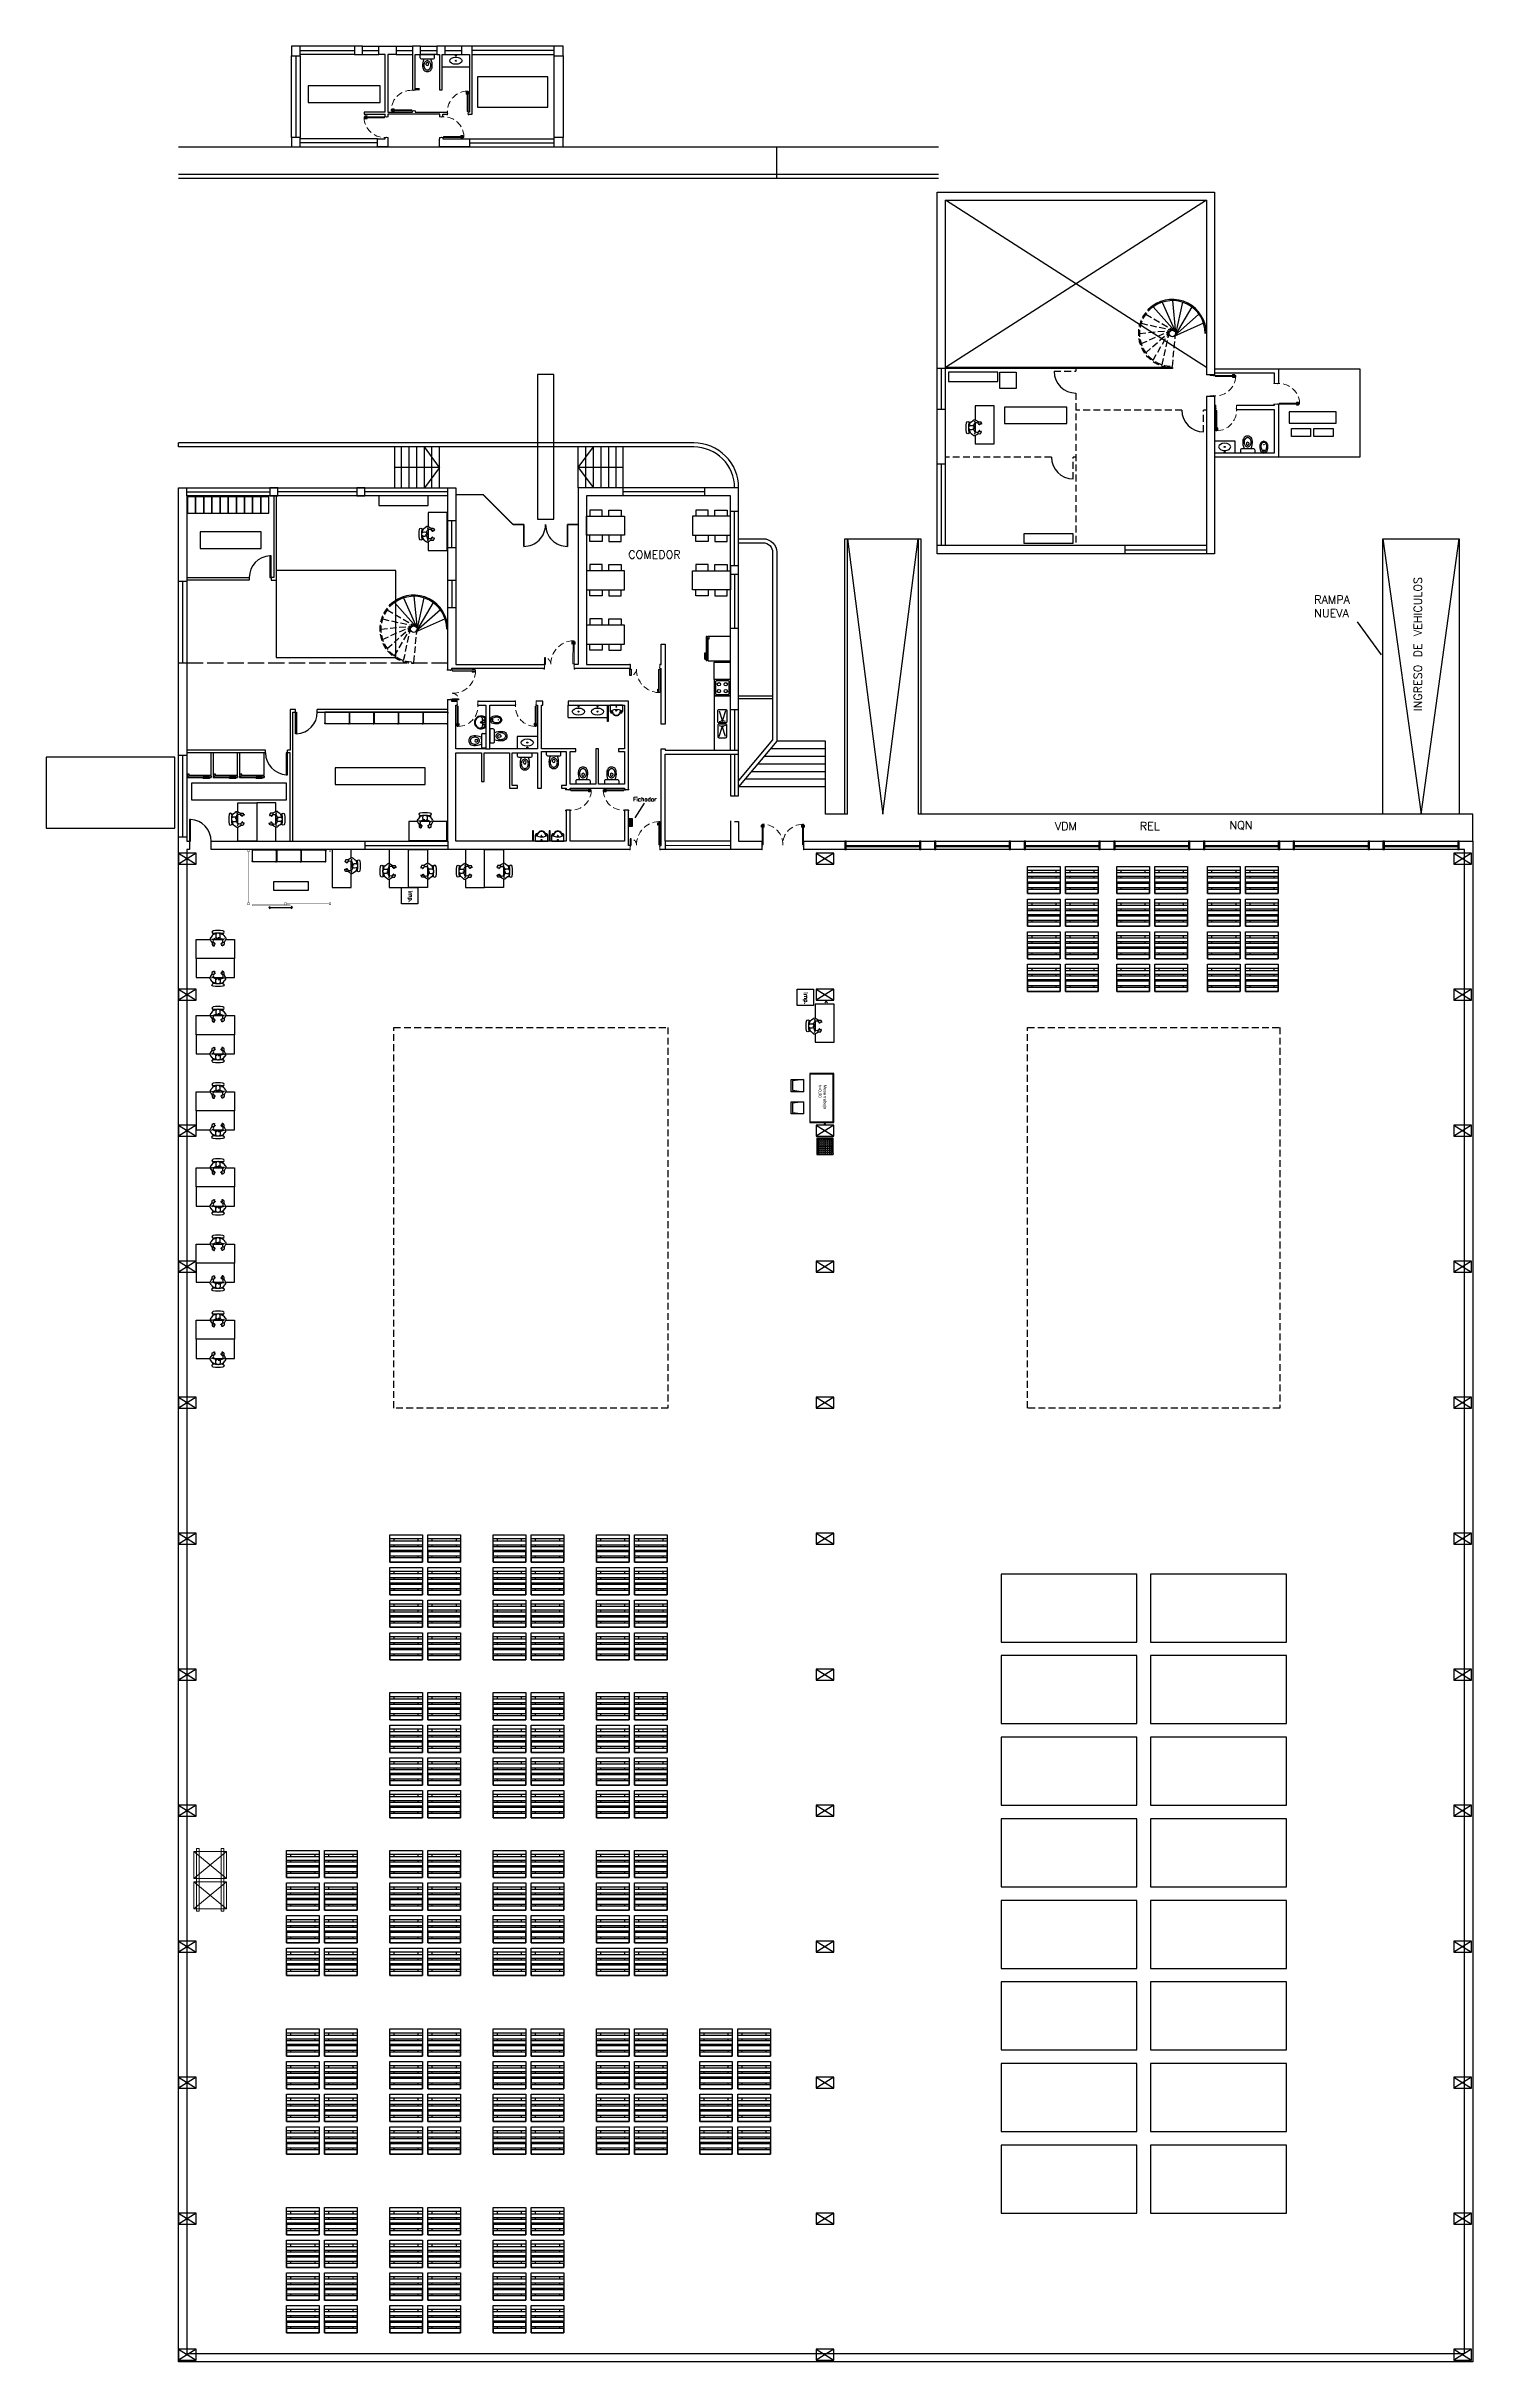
# Model space of a CAD drawing. Header units: millimetres. Extents: x 163 to 215.4, y 114.4 to 199.5.
import ezdxf

# ---------------------------------------------------------------- set-up
doc = ezdxf.new("R2010")
doc.units = ezdxf.units.MM
for name, pattern in [('ACAD_ISO02W100', [15, 12, -3]), ('AUDIT_I_201002150132-0', [0]), ('CONTINOUS', [0]), ('HIDDEN', [0.375, 0.25, -0.125])]:
    doc.linetypes.add(name, pattern=pattern)
for name, color, linetype, lineweight in [('0.05-Carpinterias', 7, 'Continuous', 5), ('largueros', 22, 'Continuous', 0), ('Racks General', 8, 'Continuous', 0), ('REJA SENSIBLES', 82, 'Continuous', 5)]:
    doc.layers.add(name, color=color, linetype=linetype, lineweight=lineweight)
for name, color, linetype in [('ALM - Est. Livianas - Italianas', 150, 'CONTINOUS'), ('ARQ-Estruct', 7, 'Continuous'), ('BL-Equipamiento', 7, 'Continuous'), ('EQ - Mobiliario', 255, 'AUDIT_I_201002150132-0'), ('EQ-Móvil', 1, 'Continuous'), ('IE-ARQUITECTURA', 252, 'Continuous'), ('Muros Durlock Existente', 250, 'Continuous'), ('Plano base$0$EQ - Mobiliario', 252, 'AUDIT_I_201002150132-0'), ('RAMPA', 1, 'Continuous'), ('SANITARIOS', 252, 'Continuous')]:
    doc.layers.add(name, color=color, linetype=linetype)
doc.styles.add('OpenGostTypeA-Regular', font='OpenGostTypeA-Regular')
doc.styles.add('Plano base$0$Standard', font='txt.shx')
doc.styles.get("Standard").update_dxf_attribs({"font": 'txt.shx'})

msp = doc.modelspace()

# ---------------------------------------------------------------- texts
at = {"attachment_point": 1}
for s, insert, char_height in [('COMEDOR', (184.382833, 180.970968), 0.3), ('Fichador', (184.567488, 171.902277), 0.15), ('VDM', (200.075695, 170.985411), 0.3), ('REL', (203.198575, 170.985411), 0.3), ('NQN', (206.498575, 171.025411), 0.3)]:
    msp.add_mtext_dynamic_manual_height_columns(s, width=0.3, gutter_width=12.5, heights=[0], dxfattribs=dict(at, insert=insert, char_height=char_height))
at = {"color": 1, "insert": (213.274302, 175.06508), "char_height": 0.3, "attachment_point": 1, "rotation": 90}
msp.add_mtext_dynamic_manual_height_columns('INGRESO DE VEHICULOS', width=5.467397, gutter_width=12.5, heights=[0], dxfattribs=at)
at = {"color": 1, "insert": (209.615062, 179.315348), "char_height": 0.3, "attachment_point": 1}
msp.add_mtext_dynamic_manual_height_columns('RAMPA NUEVA', width=0.3, gutter_width=12.5, heights=[0], dxfattribs=at)
at = {"layer": 'EQ - Mobiliario', "char_height": 0.15, "width": 0.945684, "attachment_point": 9, "rotation": 272.95384001, "style": 'Plano base$0$Standard'}
for insert in [(176.280244, 167.769176, -0.000023), (190.825614, 164.030482)]:
    msp.add_mtext('\\pxqc;Imp.', dxfattribs=dict(at, insert=insert))

# ---------------------------------------------------------------- blocks, each defined once
blk = doc.blocks.new('MINGITORIO MURAL')
at = {"layer": 'IE-ARQUITECTURA', "linetype": 'Continuous'}
for p, q in [((0, 0.45), (0, 0)), ((0, 0.45), (0.23103, 0.45)), ((0, 0), (0.23103, 0)), ((0.23103, 0.430224), (0.23103, 0.45)), ((0.23103, 0), (0.23103, 0.019776))]:
    blk.add_line(p, q, dxfattribs=at)
for centre, radius in [((0.054976, 0.225), 0.015), ((0.177665, 0.225769), 0.003249), ((0.184588, 0.209854), 0.003249), ((0.185791, 0.241105), 0.003249), ((0.19765, 0.225), 0.003249), ((0.201348, 0.205345), 0.003249), ((0.202847, 0.244313), 0.003249), ((0.215323, 0.215636), 0.003249), ((0.21599, 0.232978), 0.003249)]:
    blk.add_circle(centre, radius, dxfattribs=at)
for centre, radius, start, end in [((0.555208, 0.225), 0.397018, 151.866592, 206.118879), ((0.375769, 0.577191), 0.254007, 225.323553, 253.319754), ((0.375769, -0.127191), 0.254007, 106.680246, 134.676447), ((0.243412, 0.065266), 0.047145, 198.612863, 304.697432), ((0.243412, 0.384734), 0.047145, 55.302568, 144.360576), ((0.225977, 0.400256), 0.05, 27.695717, 84.199543), ((0.225977, 0.049744), 0.05, 275.800457, 332.304283), ((0.201435, 0.387374), 0.077718, 6.31933, 27.695717), ((0.201435, 0.062627), 0.077718, 332.304283, 353.68067), ((0.329919, 0.399942), 0.051395, 184.479693, 245.062947), ((0.329919, 0.050058), 0.051395, 114.937053, 175.520307), ((0.255704, 0.239547), 0.105457, 352.071392, 63.437557), ((0.255704, 0.210453), 0.105457, 296.562443, 7.928608), ((0.25518, 0.239143), 0.125924, 353.551226, 65.074264), ((0.25518, 0.210857), 0.125924, 294.925736, 6.448774)]:
    blk.add_arc(centre, radius, start, end, dxfattribs=at)
blk = doc.blocks.new('IP ANDINA')
for p, q in [((-0.265, -0.120632), (-0.265, 0)), ((-0.265, 0), (0.265, 0)), ((0.265, -0.120632), (0.265, 0)), ((-0.225632, -0.16), (0.225632, -0.16)), ((-0.042449, -0.375164), (-0.04494, -0.327163)), ((0.041618, -0.375164), (0.04494, -0.327163))]:
    blk.add_line(p, q)
blk.add_lwpolyline([(-0.130856, -0.400348, 0.081456), (-0.119783, -0.467864, 0.089731), (-0.089741, -0.522325, 0.104602), (-0.042673, -0.560331, 0.142864), (-0.000046, -0.57285, 0.142579), (0.042673, -0.560331, 0.104602), (0.089741, -0.522325, 0.089731), (0.119783, -0.467864, 0.081456), (0.130856, -0.400348, 0.081456), (0.119783, -0.332831, 0.089731), (0.089741, -0.27837, 0.104602), (0.042673, -0.240364, 0.142579), (-0.000046, -0.227845, 0.142864), (-0.042673, -0.240364, 0.104602), (-0.089741, -0.27837, 0.089731), (-0.119783, -0.332831, 0.081456)], format="xyb", close=True)
for centre in [(-0.073031, -0.169739), (0.073031, -0.169739)]:
    blk.add_circle(centre, 0.005)
for centre, radius, start, end in [((-0.225632, -0.120632), 0.039368, 180, 270), ((0.346395, -0.390548), 0.523947, 155.882772, 185.67851), ((0, -0.451664), 0.175227, 176.966377, 3.033623), ((-0.086182, -0.196891), 0.05, 132.453918, 155.882772), ((-0.01494, -0.327163), 0.03, 90, 180), ((-0.000415, -0.358925), 0.045061, 201.123443, 338.876557), ((0, -0.344692), 0.049822, 72.549981, 107.450019), ((0.01494, -0.327163), 0.03, 0, 90), ((0.086182, -0.196891), 0.05, 24.117228, 47.546082), ((-0.346395, -0.390548), 0.523947, 354.32149, 24.117228), ((0.225632, -0.120632), 0.039368, 270, 0)]:
    blk.add_arc(centre, radius, start, end)
blk = doc.blocks.new('Dock door')
for points in [[(381.350649, 287.889032), (381.350649, 287.589032), (381.400649, 287.589032), (381.400649, 287.889032)], [(384.100649, 287.889032), (384.100649, 287.589032), (384.150649, 287.589032), (384.150649, 287.889032)]]:
    blk.add_lwpolyline(points, close=True)
for points in [[(381.400649, 287.739032), (384.100649, 287.739032)], [(381.400649, 287.699032), (384.100649, 287.699032)]]:
    blk.add_lwpolyline(points)
blk = doc.blocks.new('*U15')
blk.add_blockref('Dock door', (-382.750649, -287.739032))
blk = doc.blocks.new('*U14')
at = {"color": 0, "linetype": 'ByBlock', "lineweight": -2}
for p in [(0, 0), (3.3, 0), (6.6, 0), (9.9, 0), (13.2, 0), (16.5, 0), (19.8, 0)]:
    blk.add_blockref('*U15', p, dxfattribs=at)
blk = doc.blocks.new('*U18')
blk.add_lwpolyline([(-23.325, 0), (-22.675, 0), (-22.675, 0.4), (-23.325, 0.4)], close=True)
blk = doc.blocks.new('*U17')
at = {"color": 0, "linetype": 'ByBlock', "lineweight": -2}
for p in [(0, 55), (23.45, 55), (46.9, 55), (0, 50), (23.45, 50), (46.9, 50), (0, 45), (23.45, 45), (46.9, 45), (0, 40), (23.45, 40), (46.9, 40), (0, 35), (23.45, 35), (46.9, 35), (0, 30), (23.45, 30), (46.9, 30), (0, 25), (23.45, 25), (46.9, 25), (0, 20), (23.45, 20), (46.9, 20), (0, 15), (23.45, 15), (46.9, 15), (0, 10), (23.45, 10), (46.9, 10), (0, 5), (23.45, 5), (46.9, 5), (0, 0), (23.45, 0), (46.9, 0)]:
    blk.add_blockref('*U18', p, dxfattribs=at)
blk = doc.blocks.new('Plano base$0$S11')
at = {"layer": 'Plano base$0$EQ - Mobiliario'}
for points in [[(-0.05157, 0.353258), (-0.132673, 0.33131, 0.052358), (-0.142413, 0.327545), (-0.186929, 0.304734), (-0.211415, 0.281504, 0.053378), (-0.218314, 0.273397), (-0.259688, 0.212712, -0.078921), (-0.270449, 0.201298), (-0.274028, 0.198535, 0.253624), (-0.293316, 0.154953), (-0.291356, 0.13054), (-0.248933, 0.063996, 0.001509), (-0.24877, 0.063742), (-0.215435, 0.012144), (-0.215679, -0.033299, 0.039319), (-0.215104, -0.04113), (-0.209528, -0.077571, 0.271109), (-0.206347, -0.081494), (-0.202026, -0.083121, 0.56371), (-0.195302, -0.077831), (-0.194022, -0.074411), (-0.183012, -0.092915, 0.308624), (-0.178144, -0.095755), (-0.174821, -0.09552, 0.454858), (-0.170281, -0.089503), (-0.171597, -0.083247), (-0.161148, -0.103242, 0.307468), (-0.156198, -0.1059), (-0.150585, -0.105315, 0.419663), (-0.146141, -0.099731), (-0.146597, -0.092873), (-0.137417, -0.099456, 0.353703), (-0.131471, -0.101499), (-0.129802, -0.100891, 0.381475), (-0.126651, -0.095024), (-0.143368, -0.025513), (-0.130185, -0.031667), (-0.111054, -0.04281, 0.392799), (-0.104414, -0.041317), (-0.10084, -0.036105, 0.335675), (-0.101121, -0.030078), (-0.120712, -0.006551, 0.110367), (-0.137985, 0.006761), (-0.165212, 0.019472), (-0.170055, 0.037788), (-0.175656, 0.064976, 0.035291), (-0.172848, 0.142745)], [(-0.07161, 0.189774), (-0.172848, 0.142745, -0.136037), (-0.197574, 0.132634), (-0.212527, 0.130864), (-0.245783, 0.157093)], [(-0.218806, 0.016393), (-0.213085, 0.014459, 0.155319), (-0.182758, 0.013915), (-0.1648, 0.019279)], [(0.072112, 0.218185), (0.061747, 0.203843, -0.211627), (0.047748, 0.195681), (0.041131, 0.194946), (0.037744, 0.198336, -0.177498), (0.03196, 0.210828), (0.030915, 0.223496), (0.028353, 0.202562, -0.076282), (0.024248, 0.187959), (0.022908, 0.185009, -0.269675), (0.006512, 0.173362, -0.089564), (-0.011189, 0.174922), (-0.015424, 0.176078), (-0.042845, 0.184654), (-0.050929, 0.188121, -0.168212), (-0.075123, 0.210146), (-0.077121, 0.213814)], [(0.048147, 0.35353), (0.121226, 0.337577, -0.052358), (0.13114, 0.334297), (0.176727, 0.313711), (0.202329, 0.291716, -0.053378), (0.20962, 0.283959), (0.253938, 0.22539, 0.078921), (0.265248, 0.21452), (0.268959, 0.211937, -0.253624), (0.290374, 0.16936), (0.289621, 0.14488), (0.250532, 0.076325, -0.001509), (0.250382, 0.076063), (0.219634, 0.022883), (0.222119, -0.022493, -0.039319), (0.221932, -0.030342), (0.21816, -0.067014, -0.271109), (0.215176, -0.07109), (0.210941, -0.072927, -0.56371), (0.203964, -0.067975), (0.202517, -0.064623), (0.192433, -0.083648, -0.308624), (0.187712, -0.086724), (0.184381, -0.086654, -0.454858), (0.179549, -0.080869), (0.180555, -0.074555), (0.171106, -0.095041, -0.307468), (0.166293, -0.09794), (0.160658, -0.097632, -0.419663), (0.155944, -0.092274), (0.156061, -0.085403), (0.147217, -0.09243, -0.353703), (0.141378, -0.094764), (0.139682, -0.09424, -0.381475), (0.136245, -0.088535), (0.149512, -0.018284), (0.136649, -0.025081), (0.118091, -0.037154, -0.392799), (0.111385, -0.03599), (0.107558, -0.030961, -0.335675), (0.107542, -0.024928), (0.125948, -0.000462, -0.110367), (0.142543, 0.013686), (0.16911, 0.027724), (0.173043, 0.046257), (0.177297, 0.073688, -0.035291), (0.170655, 0.151224)], [(0.063464, 0.194726), (0.170655, 0.151224, 0.136037), (0.19585, 0.142345), (0.210872, 0.141315), (0.242793, 0.169152)], [(0.22279, 0.027293), (0.217172, 0.025079, -0.155319), (0.186909, 0.02304), (0.168708, 0.027511)]]:
    blk.add_lwpolyline(points, format="xyb", dxfattribs=at)
blk.add_lwpolyline([(0.002661, 0.135074), (0.005335, 0.137595, 0.128039), (0.01069, 0.146133), (0.011418, 0.148443, -0.219355), (0.022675, 0.160837), (0.045486, 0.170524, 0.17095), (0.055296, 0.179485), (0.072256, 0.21113, 0.07568), (0.074268, 0.216804), (0.081365, 0.253736, 0.047493), (0.082263, 0.263171), (0.082263, 0.288818, 0.10638), (0.077837, 0.309385), (0.067976, 0.331235, 0.20273), (0.039396, 0.357691), (0.021476, 0.364167, 0.135751), (-0.005104, 0.366216), (-0.033512, 0.360667, 0.197051), (-0.065203, 0.339812), (-0.069253, 0.333888, 0.116404), (-0.077514, 0.312455), (-0.083155, 0.271268, 0.060301), (-0.083344, 0.259253), (-0.07753, 0.203977, 0.09676), (-0.075281, 0.196645), (-0.063687, 0.174943, 0.215466), (-0.050631, 0.164899), (-0.030294, 0.16011), (-0.0272, 0.158969, -0.197631), (-0.015998, 0.148671), (-0.014185, 0.144792, 0.157943), (-0.005778, 0.135775), (-0.003197, 0.134342, 0.326668)], format="xyb", close=True, dxfattribs=at)
blk.add_lwpolyline([(0, 0.367213), (-0.001653, 0.366766)], dxfattribs=at)
for centre, radius, start, end in [((-0.171802, 0.404209), 0.0508, 98.455473, 261.544527), ((-0.00143, 0.264479), 0.203175, 153.61801, 172.948325), ((0, -0.751491), 1.2192, 81.544527, 98.455473), ((0, -0.851987), 1.2192, 81.544527, 98.455473), ((0.171802, 0.404209), 0.0508, 278.455473, 81.544527), ((-0.00143, 0.264479), 0.203175, 8.377378, 26.212212)]:
    blk.add_arc(centre, radius, start, end, dxfattribs=at)
blk = doc.blocks.new('Plano base$0$escritorio_1.40x0.80')
at = {"layer": 'Plano base$0$EQ - Mobiliario'}
for points in [[(0, 0.315978), (0, 0), (-0.7, 0), (-0.7, 1.4), (0, 1.4), (0, 0.890842)], [(0, 0.771842), (0, 0.428037)]]:
    blk.add_lwpolyline(points, dxfattribs=at)
at = {"layer": 'Plano base$0$EQ - Mobiliario', "rotation": 270}
blk.add_blockref('Plano base$0$S11', (-0.133713, 0.599231), dxfattribs=at)
blk = doc.blocks.new('LV ANDINA')
for p, q in [((0, 0.174838), (0, 0)), ((0, 0.174838), (0, -0.174838)), ((0.023785, 0), (0.023785, 0.113132)), ((0.023785, 0), (0.023785, -0.113132)), ((0.11221, 0.096338), (0.11221, 0.114747)), ((0.11221, 0), (0.11221, 0.096338)), ((0.11221, 0), (0.11221, -0.096338)), ((0.11221, -0.096338), (0.11221, -0.114747))]:
    blk.add_line(p, q)
for centre, radius in [((0.066622, 0), 0.015857), ((0.071578, 0.083248), 0.015857), ((0.158567, 0), 0.031713), ((0.158567, 0), 0.020812), ((0.071578, -0.083248), 0.015857)]:
    blk.add_circle(centre, radius)
for centre, radius, start, end in [((0.203415, 0.161128), 0.376573, 260.066191, 260.066191), ((0.007928, 0.174838), 0.007928, 119.548602, 180), ((0.203415, -0.170001), 0.404322, 97.864112, 119.548602), ((0.07631, 0.113132), 0.052525, 134.691029, 180), ((0.22243, -0.034572), 0.260294, 125.471853, 134.691029), ((0.184991, 0.023832), 0.191033, 100.525802, 126.492035), ((0.195062, 0.111651), 0.082909, 141.766242, 177.859766), ((0.22297, 0.087254), 0.119945, 66.510707, 140.862465), ((0.203415, -0.161128), 0.395535, 94.692137, 98.038881), ((0.203415, -0.161128), 0.376573, 94.692137, 98.140252), ((0.191279, 0.011185), 0.222815, 83.41939, 95.187055), ((0.191279, 0.011185), 0.203853, 83.41939, 95.187055), ((0.186455, 0.013244), 0.202416, 7.233104, 82.167515), ((0.186455, 0.013244), 0.221378, 7.233104, 82.167515), ((0.081481, 0), 0.308221, 352.78029, 7.21971), ((0.081481, 0), 0.327183, 0, 7.21971), ((0.081481, 0), 0.327183, 352.78029, 0), ((0.007928, -0.174838), 0.007928, 180, 240.451398), ((0.203415, 0.170001), 0.404322, 240.451398, 262.135888), ((0.07631, -0.113132), 0.052525, 180, 225.308971), ((0.22243, 0.034572), 0.260294, 225.308971, 234.528147), ((0.184991, -0.023832), 0.191033, 233.507965, 259.474198), ((0.195062, -0.111651), 0.082909, 182.140234, 218.233758), ((0.22297, -0.087254), 0.119945, 219.137535, 293.489293), ((0.203415, 0.161128), 0.395535, 261.961119, 265.307863), ((0.203415, 0.161128), 0.376573, 261.859748, 265.307863), ((0.191279, -0.011185), 0.222815, 264.812945, 276.58061), ((0.191279, -0.011185), 0.203853, 264.812945, 276.58061), ((0.186455, -0.013244), 0.202416, 277.832485, 352.766896), ((0.186455, -0.013244), 0.221378, 277.832485, 352.766896)]:
    blk.add_arc(centre, radius, start, end)
blk = doc.blocks.new('BD ANDINA')
for points in [[(0.12172, -0.075307, 0.026558), (0.109728, -0.058859, 0.101613), (0.057577, -0.016236, 0.137734), (0, 0, 0.137946), (-0.057516, -0.016247, 0.089281), (-0.115452, -0.066364, 0.012091)], [(-0.143278, -0.283508, 0.0402), (-0.137306, -0.317479, 0.089731), (-0.105062, -0.375932, 0.1018), (-0.054133, -0.417524, 0.138275), (0.001276, -0.433217, 0.138058), (0.056747, -0.417533, 0.101831), (0.107694, -0.375932, 0.089731), (0.139938, -0.317479, 0.044692), (0.147357, -0.279634, 0.079832)]]:
    blk.add_lwpolyline(points, format="xyb")
blk.add_lwpolyline([(-0.110363, -0.24759, 0.081456), (-0.100913, -0.305212, 0.089731), (-0.075273, -0.351691, 0.104602), (-0.035103, -0.384127, 0.142864), (0.001276, -0.394811, 0.142579), (0.037735, -0.384127, 0.104602), (0.077905, -0.351691, 0.089731), (0.103544, -0.305212, 0.081456), (0.112994, -0.24759, 0.081456), (0.103544, -0.189967, 0.060612), (0.074826, -0.11682, 0.104602), (0.034656, -0.084384, 0.142579), (-0.001803, -0.073699, 0.142864), (-0.038183, -0.084384, 0.104602), (-0.078352, -0.11682, 0.062224), (-0.100913, -0.189967, 0.081456)], format="xyb", close=True)
for centre, radius in [((-0.060739, -0.041095), 0.008534), ((-0.000844, -0.098207), 0.017069), ((-0.000844, -0.020497), 0.008534), ((-0.000844, -0.098207), 0.008534), ((-0.000844, -0.310739), 0.008534), ((0.060991, -0.041095), 0.008534)]:
    blk.add_circle(centre, radius)
for centre, radius, start, end in [((0.298146, -0.229719), 0.444689, 158.44802, 186.947452), ((-0.294837, -0.231346), 0.444823, 353.280665, 20.535486)]:
    blk.add_arc(centre, radius, start, end)
blk = doc.blocks.new('Petisos ANDINA')
for name, p in [('BD ANDINA', (-0.59801, 0)), ('IP ANDINA', (0, 0))]:
    blk.add_blockref(name, p)
blk = doc.blocks.new('puerta 75')
at = {"layer": '0.05-Carpinterias'}
for p, q in [((0.019656, 0.013944), (-0.001344, 0.013944)), ((-0.001344, 0.013944), (-0.001344, 0.001344)), ((-0.001344, 0.013944), (-0.001344, 0)), ((0, 0), (-0.001344, 0)), ((0.018312, 0.0126), (0, 0.0126)), ((0, 0.0126), (0, 0.001344)), ((0, 0.0126), (0, 0)), ((0.018312, -0.106488), (0.018312, 0.0126)), ((0.019656, -0.105144), (0.019656, 0.013944)), ((0.775656, -0.105144), (0.775656, 0.013944)), ((0.775656, 0.013944), (0.796656, 0.013944)), ((0.777, -0.106488), (0.777, 0.0126)), ((0.777, 0.0126), (0.795312, 0.0126)), ((0.795312, 0.0126), (0.795312, 0.001344)), ((0.795312, 0.0126), (0.795312, 0)), ((0.795312, 0), (0.796656, 0)), ((0.796656, 0.013944), (0.796656, 0.001344)), ((0.796656, 0.013944), (0.796656, 0)), ((-0.001344, -0.163944), (-0.001344, -0.15)), ((0, -0.15), (-0.001344, -0.15)), ((-0.001344, -0.163944), (-0.001344, -0.151344)), ((-0.001344, -0.163944), (0.019656, -0.163944)), ((0, -0.1626), (0, -0.15)), ((0, -0.1626), (0, -0.151344)), ((0, -0.1626), (0.018312, -0.1626)), ((0.030912, -0.106488), (0.018312, -0.106488)), ((0.018312, -0.1626), (0.018312, -0.1164)), ((0.018312, -0.1164), (0.030912, -0.1164)), ((0.032256, -0.105144), (0.019656, -0.105144)), ((0.019656, -0.163944), (0.019656, -0.117744)), ((0.019656, -0.117744), (0.032256, -0.117744)), ((0.030912, -0.1164), (0.030912, -0.106488)), ((0.032256, -0.117744), (0.032256, -0.105144)), ((0.763056, -0.117744), (0.763056, -0.105144)), ((0.763056, -0.105144), (0.775656, -0.105144)), ((0.775656, -0.117744), (0.763056, -0.117744)), ((0.7644, -0.1164), (0.7644, -0.106488)), ((0.7644, -0.106488), (0.777, -0.106488)), ((0.777, -0.1164), (0.7644, -0.1164)), ((0.775656, -0.163944), (0.775656, -0.117744)), ((0.796656, -0.163944), (0.775656, -0.163944)), ((0.777, -0.1626), (0.777, -0.1164)), ((0.795312, -0.1626), (0.777, -0.1626)), ((0.795312, -0.1626), (0.795312, -0.15)), ((0.795312, -0.15), (0.796656, -0.15)), ((0.795312, -0.1626), (0.795312, -0.151344)), ((0.796656, -0.163944), (0.796656, -0.15)), ((0.796656, -0.163944), (0.796656, -0.151344))]:
    blk.add_line(p, q, dxfattribs=at)
at = {"layer": '0.05-Carpinterias', "extrusion": (-1.67932e-05, 6.2673e-05, 1)}
for p, q in [((-0.016801, -0.879599, 0.000044), (-0.016801, -0.835123, 0.000041)), ((0.093213, -0.879599, 0.000046), (0.093213, -0.835123, 0.000043)), ((-0.016801, -0.879599, 0.000044), (-0.015996, -0.894213, 0.000045)), ((-0.002126, -0.894605, 0.000045), (-0.01447, -0.895293, 0.000045)), ((-0.001844, -0.879913, 0.000044), (0.008296, -0.879151, 0.000044)), ((-0.001844, -0.894605, 0.000045), (-0.001844, -0.879913, 0.000044)), ((-0.001844, -0.894605, 0.000045), (0.008296, -0.895367, 0.000045)), ((0.008296, -0.897151, 0.000045), (0.008296, -0.877367, 0.000044)), ((0.009474, -0.87619, 0.000044), (0.019514, -0.87619, 0.000044)), ((0.009474, -0.898329, 0.000045), (0.019514, -0.898329, 0.000045)), ((0.019514, -0.898329, 0.000045), (0.019514, -0.87619, 0.000044)), ((0.066938, -0.87619, 0.000045), (0.056898, -0.87619, 0.000045)), ((0.056898, -0.898329, 0.000046), (0.056898, -0.87619, 0.000045)), ((0.066938, -0.898329, 0.000046), (0.056898, -0.898329, 0.000046)), ((0.068116, -0.897151, 0.000046), (0.068116, -0.877367, 0.000045)), ((0.078257, -0.879913, 0.000045), (0.068116, -0.879151, 0.000045)), ((0.078257, -0.894605, 0.000046), (0.068116, -0.895367, 0.000046)), ((0.078257, -0.894605, 0.000046), (0.078257, -0.879913, 0.000045)), ((0.078538, -0.894605, 0.000046), (0.090882, -0.895293, 0.000046)), ((0.093213, -0.879599, 0.000046), (0.092408, -0.894213, 0.000046))]:
    blk.add_line(p, q, dxfattribs=at)
at = {"layer": '0.05-Carpinterias', "extrusion": (-1.67932e-05, 6.2673e-05, 1), "elevation": -0.000011}
for points in [[(-0.011994, -0.87063), (-0.011994, -0.835123)], [(0.088406, -0.87063), (0.088406, -0.835123)]]:
    blk.add_lwpolyline(points, dxfattribs=at)
blk.add_lwpolyline([(0.056898, -0.176457), (0.056898, -0.928798), (0.019514, -0.928798), (0.019514, -0.176457)], close=True, dxfattribs=at)
at = {"layer": '0.05-Carpinterias'}
blk.add_circle((0.014098, -0.169664), 0.00504, dxfattribs=at)
at = {"layer": '0.05-Carpinterias', "extrusion": (-1.67932e-05, 6.2673e-05, 1)}
for centre, radius, start, end in [((0.009448, -0.835925, -0.000011), 0.026261, 137.389613, 178.250184), ((0.009506, -0.835962, -0.000011), 0.021521, 137.415531, 177.483013), ((-0.008009, -0.819662, -0.000011), 0.002408, 313.848411, 140.98265), ((0.084421, -0.819662, -0.000011), 0.002408, 39.017376, 226.151615), ((0.066907, -0.835962, -0.000011), 0.021521, 2.517013, 42.584495), ((0.066964, -0.835925, -0.000011), 0.026261, 1.749842, 42.610412), ((-0.014819, -0.894168, -0.000011), 0.001178, 182.185909, 287.23792), ((-0.002566, -0.870494, -0.000011), 0.009429, 180.822797, 272.671224), ((0.009474, -0.877367, -0.000011), 0.001178, 90.000013, 180.000013), ((0.009474, -0.897151, -0.000011), 0.001178, 180.000013, 270.000013), ((0.066938, -0.877367, -0.000011), 0.001178, 0.000013, 90.000013), ((0.066938, -0.897151, -0.000011), 0.001178, 270.000013, 0.000013), ((0.078978, -0.870494, -0.000011), 0.009429, 267.328801, 359.177228), ((0.091231, -0.894168, -0.000011), 0.001178, 252.762106, 357.814117)]:
    blk.add_arc(centre, radius, start, end, dxfattribs=at)
at = {"layer": '0.05-Carpinterias', "color": 9, "linetype": 'HIDDEN', "true_color": 0xc7c8ca}
blk.add_arc((0.032396, -0.185625, -0.000096), 0.743576, 271.888342, 1.670883, dxfattribs=at)
blk = doc.blocks.new('hoja y 4to')
at = {"elevation": -0.000114}
blk.add_lwpolyline([(1.15478, -0.4166), (1.15478, -0.1666), (1.11478, -0.1666), (1.11478, -0.4166)], close=True, dxfattribs=at)
at = {"layer": '0.05-Carpinterias'}
for p, q in [((0.0016, 0.0166), (-0.0234, 0.0166)), ((-0.0234, 0.0166), (-0.0234, 0.0016)), ((-0.0234, 0.0166), (-0.0234, 0)), ((-0.0218, 0), (-0.0234, 0)), ((0, 0.015), (-0.0218, 0.015)), ((-0.0218, 0.015), (-0.0218, 0.0016)), ((-0.0218, 0.015), (-0.0218, 0)), ((0, -0.0982), (0, 0.015)), ((0.0016, -0.0966), (0.0016, 0.0166)), ((1.1484, -0.0966), (1.1484, 0.0166)), ((1.1484, 0.0166), (1.1734, 0.0166)), ((1.15, -0.0982), (1.15, 0.015)), ((1.15, 0.015), (1.1718, 0.015)), ((1.1718, 0.015), (1.1718, 0.0016)), ((1.1718, 0.015), (1.1718, 0)), ((1.1718, 0), (1.1734, 0)), ((1.1734, 0.0166), (1.1734, 0.0016)), ((1.1734, 0.0166), (1.1734, 0)), ((-0.0234, -0.1666), (-0.0234, -0.15)), ((-0.0218, -0.15), (-0.0234, -0.15)), ((-0.0234, -0.1666), (-0.0234, -0.1516)), ((-0.0234, -0.1666), (0.0016, -0.1666)), ((-0.0218, -0.165), (-0.0218, -0.15)), ((-0.0218, -0.165), (-0.0218, -0.1516)), ((-0.0218, -0.165), (0, -0.165)), ((0.015, -0.0982), (0, -0.0982)), ((0, -0.165), (0, -0.11)), ((0, -0.11), (0.015, -0.11)), ((0.0166, -0.0966), (0.0016, -0.0966)), ((0.0016, -0.1666), (0.0016, -0.1116)), ((0.0016, -0.1116), (0.0166, -0.1116)), ((0.015, -0.11), (0.015, -0.0982)), ((0.0166, -0.1116), (0.0166, -0.0966)), ((1.1334, -0.1116), (1.1334, -0.0966)), ((1.1334, -0.0966), (1.1484, -0.0966)), ((1.1484, -0.1116), (1.1334, -0.1116)), ((1.135, -0.11), (1.135, -0.0982)), ((1.135, -0.0982), (1.15, -0.0982)), ((1.15, -0.11), (1.135, -0.11)), ((1.1484, -0.1666), (1.1484, -0.1116)), ((1.1734, -0.1666), (1.1484, -0.1666)), ((1.15, -0.165), (1.15, -0.11)), ((1.1718, -0.165), (1.15, -0.165)), ((1.1718, -0.165), (1.1718, -0.15)), ((1.1718, -0.15), (1.1734, -0.15)), ((1.1718, -0.165), (1.1718, -0.1516)), ((1.1734, -0.1666), (1.1734, -0.15)), ((1.1734, -0.1666), (1.1734, -0.1516))]:
    blk.add_line(p, q, dxfattribs=at)
at = {"layer": '0.05-Carpinterias', "extrusion": (-1.67932e-05, 6.2673e-05, 1)}
for p, q in [((-0.041801, -1.018571, 0.000052), (-0.041801, -0.965623, 0.000049)), ((-0.041801, -1.018571, 0.000052), (-0.040843, -1.035968, 0.000053)), ((-0.024331, -1.036435, 0.000053), (-0.039026, -1.037254, 0.000053)), ((-0.023996, -1.018944, 0.000052), (-0.011924, -1.018037, 0.000052)), ((-0.023996, -1.036435, 0.000053), (-0.023996, -1.018944, 0.000052)), ((-0.023996, -1.036435, 0.000053), (-0.011924, -1.037341, 0.000054)), ((-0.011924, -1.039466, 0.000054), (-0.011924, -1.015913, 0.000052)), ((-0.010522, -1.014511, 0.000052), (0.001431, -1.014511, 0.000052)), ((-0.010522, -1.040867, 0.000054), (0.001431, -1.040867, 0.000054)), ((0.001431, -1.040867, 0.000054), (0.001431, -1.014511, 0.000052)), ((0.057889, -1.014511, 0.000053), (0.045936, -1.014511, 0.000053)), ((0.045936, -1.040867, 0.000055), (0.045936, -1.014511, 0.000053)), ((0.057889, -1.040867, 0.000055), (0.045936, -1.040867, 0.000055)), ((0.059291, -1.039466, 0.000055), (0.059291, -1.015913, 0.000054)), ((0.071363, -1.018944, 0.000054), (0.059291, -1.018037, 0.000054)), ((0.071363, -1.036435, 0.000055), (0.059291, -1.037341, 0.000055)), ((0.071363, -1.036435, 0.000055), (0.071363, -1.018944, 0.000054)), ((0.071698, -1.036435, 0.000055), (0.086393, -1.037254, 0.000055)), ((0.089168, -1.018571, 0.000054), (0.08821, -1.035968, 0.000055)), ((0.089168, -1.018571, 0.000054), (0.089168, -0.965623, 0.000051))]:
    blk.add_line(p, q, dxfattribs=at)
at = {"layer": '0.05-Carpinterias', "extrusion": (-1.67932e-05, 6.2673e-05, 1), "elevation": -0.000011}
blk.add_lwpolyline([(0.045936, -0.181496), (0.045936, -1.07714), (0.001431, -1.07714), (0.001431, -0.181496)], close=True, dxfattribs=at)
for points in [[(-0.036078, -1.007893), (-0.036078, -0.965623)], [(0.083445, -1.007892), (0.083445, -0.965623)]]:
    blk.add_lwpolyline(points, dxfattribs=at)
at = {"layer": '0.05-Carpinterias'}
blk.add_circle((-0.005016, -0.17341), 0.006, dxfattribs=at)
at = {"layer": '0.05-Carpinterias', "color": 9, "linetype": 'HIDDEN', "true_color": 0xc7c8ca}
for centre, radius, start, end in [((0.016767, -0.192411, -0.000114), 0.885209, 271.888342, 1.670883), ((1.15478, -0.1666, -0.000114), 0.25318, 180, 260.909723)]:
    blk.add_arc(centre, radius, start, end, dxfattribs=at)
at = {"layer": '0.05-Carpinterias', "extrusion": (-1.67932e-05, 6.2673e-05, 1)}
for centre, radius, start, end in [((-0.010552, -0.966577, -0.000011), 0.031264, 137.389613, 178.250184), ((-0.039442, -1.035915, -0.000011), 0.001402, 182.185909, 287.23792), ((-0.010484, -0.966621, -0.000011), 0.02562, 137.415531, 177.483013), ((-0.024854, -1.007731, -0.000011), 0.011225, 180.822797, 272.671224), ((-0.031334, -0.947217, -0.000011), 0.002867, 313.848411, 140.98265), ((-0.010522, -1.015913, -0.000011), 0.001402, 90.000013, 180.000013), ((-0.010522, -1.039466, -0.000011), 0.001402, 180.000013, 270.000013), ((0.057889, -1.015913, -0.000011), 0.001402, 0.000013, 90.000013), ((0.057889, -1.039466, -0.000011), 0.001402, 270.000013, 0.000013), ((0.072221, -1.007731, -0.000011), 0.011225, 267.328801, 359.177228), ((0.078701, -0.947217, -0.000011), 0.002867, 39.017376, 226.151615), ((0.057851, -0.966621, -0.000011), 0.02562, 2.517013, 42.584495), ((0.057919, -0.966577, -0.000011), 0.031264, 1.749842, 42.610412), ((0.086809, -1.035915, -0.000011), 0.001402, 252.762106, 357.814117)]:
    blk.add_arc(centre, radius, start, end, dxfattribs=at)
blk = doc.blocks.new('garita')
at = {"color": 4}
blk.add_line((9.65, 3.55), (6.65, 3.55), dxfattribs=at)
for p, q in [((0, 0.35), (0, 3.35)), ((5.35, 3.4), (4.75, 3.4)), ((9.65, 3.35), (9.65, 0.35))]:
    blk.add_line(p, q)
for points in [[(0, 3.35), (0.32, 3.35), (0.32, 3.7), (0, 3.7)], [(2.32, 3.7), (2.32, 3.4), (2.62, 3.4), (2.62, 3.7)], [(9.65, 3.35), (10, 3.35), (10, 3.7), (9.65, 3.7)], [(0, 0), (0.32, 0), (0.32, 0.35), (0, 0.35)], [(9.65, 0), (10, 0), (10, 0.35), (9.65, 0.35)]]:
    blk.add_lwpolyline(points, close=True)
for points in [[(2.32, 3.7), (0.32, 3.7)], [(2.62, 3.7), (3.22, 3.7)], [(3.45, 1.275), (3.45, 3.4), (3.22, 3.4), (3.22, 3.7), (3.85, 3.7), (3.85, 3.4), (3.55, 3.4), (3.55, 1.275), (4.45, 1.275), (4.45, 1.325)], [(3.85, 3.7), (4.45, 3.7)], [(4.55, 2.083688), (4.55, 3.4), (4.75, 3.4), (4.75, 3.7), (4.45, 3.7), (4.45, 3.4), (4.45, 2.083688)], [(4.75, 3.7), (5.35, 3.7)], [(5.55, 2.10485), (5.55, 3.4), (5.65, 3.4), (5.65, 3.7), (5.35, 3.7), (5.35, 3.4), (5.45, 3.4), (5.45, 2.10485)], [(6.25, 3.7), (5.65, 3.7)], [(6.498656, 1.2), (6.65, 1.2), (6.65, 3.4), (6.65, 3.7), (6.25, 3.7), (6.25, 3.4), (6.55, 3.4), (6.55, 1.275), (6.498656, 1.275)], [(9.65, 3.7), (6.65, 3.7)], [(2.32, 3.4), (0.32, 3.4)], [(0.32, 3.35), (0.32, 0.35)], [(2.62, 3.4), (3.22, 3.4)], [(3.85, 3.4), (4.45, 3.4)], [(5.65, 3.4), (6.25, 3.4)], [(6.65, 3.4), (9.65, 3.4)], [(10, 3.35), (10, 0.35)], [(4.71375, 2.13985), (4.55, 2.13985)], [(4.71375, 2.10485), (4.55, 2.10485)], [(5.45, 2.10485), (5.55, 2.10485)], [(3.45, 1.275), (2.671203, 1.275), (2.671203, 1.2), (3.45, 1.2)], [(3.45, 1.108688), (3.45, 1.2)], [(5.463944, 1.108688), (5.463944, 1.2), (3.55, 1.2), (3.55, 1.108688)], [(4.55, 1.325), (4.55, 1.275), (5.742656, 1.275)], [(5.563944, 1.108688), (5.563944, 1.2), (5.742656, 1.2)], [(3.17, 0.3), (0.32, 0.3)], [(0.32, 0), (3.17, 0)], [(3.55, 0.35), (3.55, 0.3), (3.55, 0), (3.17, 0), (3.17, 0.3), (3.45, 0.3), (3.45, 0.35)], [(5.563944, 0.35), (5.563944, 0.3), (6.55, 0.3), (6.55, 0), (5.45, 0), (5.45, 0.3), (5.463944, 0.3), (5.463944, 0.35)], [(6.55, 0.3), (9.65, 0.3)], [(6.55, 0), (9.65, 0)]]:
    blk.add_lwpolyline(points)
for points in [[(0.32, 3.55), (2.32, 3.55)], [(2.62, 3.55), (3.22, 3.55)], [(3.85, 3.55), (4.45, 3.55)], [(4.75, 3.55), (5.35, 3.55)], [(5.65, 3.55), (6.25, 3.55)], [(0.16, 3.35), (0.16, 0.35)], [(3.17, 0.15), (0.32, 0.15)], [(6.55, 0.15), (9.65, 0.15)]]:
    blk.add_lwpolyline(points, dxfattribs=at)
at = {"color": 0}
for centre in [(6.05, 3.355689), (6.05, 3.169648)]:
    blk.add_circle(centre, 0.019921, dxfattribs=at)
blk.add_ellipse((6.05, 3.169648), major_axis=(0.225365, 0), ratio=0.583209, dxfattribs=at)
at = {"layer": '0.05-Carpinterias'}
for p, q in [((4.436056, 2.103344), (4.436056, 2.082344)), ((4.436056, 2.103344), (4.448656, 2.103344)), ((4.436056, 2.103344), (4.45, 2.103344)), ((4.436056, 2.082344), (4.482256, 2.082344)), ((4.4374, 2.102), (4.4374, 2.083688)), ((4.4374, 2.102), (4.448656, 2.102)), ((4.4374, 2.102), (4.45, 2.102)), ((4.4374, 2.083688), (4.4836, 2.083688)), ((4.45, 2.102), (4.45, 2.103344)), ((4.482256, 2.082344), (4.482256, 2.069744)), ((4.482256, 2.069744), (4.494856, 2.069744)), ((4.4836, 2.083688), (4.4836, 2.071088)), ((4.4836, 2.071088), (4.493512, 2.071088)), ((4.493512, 2.071088), (4.493512, 2.083688)), ((4.493512, 2.083688), (4.5626, 2.083688)), ((4.494856, 2.069744), (4.494856, 2.082344)), ((4.494856, 2.082344), (4.563944, 2.082344)), ((4.563944, 2.103344), (4.55, 2.103344)), ((4.55, 2.102), (4.55, 2.103344)), ((4.5626, 2.102), (4.55, 2.102)), ((4.563944, 2.103344), (4.551344, 2.103344)), ((4.5626, 2.102), (4.551344, 2.102)), ((4.5626, 2.083688), (4.5626, 2.102)), ((4.563944, 2.082344), (4.563944, 2.103344)), ((3.436056, 1.128344), (3.436056, 1.107344)), ((3.436056, 1.128344), (3.448656, 1.128344)), ((3.436056, 1.128344), (3.45, 1.128344)), ((3.436056, 1.107344), (3.482256, 1.107344)), ((3.4374, 1.127), (3.4374, 1.108688)), ((3.4374, 1.127), (3.448656, 1.127)), ((3.4374, 1.127), (3.45, 1.127)), ((3.4374, 1.108688), (3.4836, 1.108688)), ((3.45, 1.127), (3.45, 1.128344)), ((3.482256, 1.107344), (3.482256, 1.094744)), ((3.482256, 1.094744), (3.494856, 1.094744)), ((3.4836, 1.108688), (3.4836, 1.096088)), ((3.4836, 1.096088), (3.493512, 1.096088)), ((3.493512, 1.096088), (3.493512, 1.108688)), ((3.493512, 1.108688), (3.5626, 1.108688)), ((3.494856, 1.094744), (3.494856, 1.107344)), ((3.494856, 1.107344), (3.563944, 1.107344)), ((3.563944, 1.128344), (3.55, 1.128344)), ((3.55, 1.127), (3.55, 1.128344)), ((3.5626, 1.127), (3.55, 1.127)), ((3.563944, 1.128344), (3.551344, 1.128344)), ((3.5626, 1.127), (3.551344, 1.127)), ((3.5626, 1.108688), (3.5626, 1.127)), ((3.563944, 1.107344), (3.563944, 1.128344)), ((4.436056, 1.326344), (4.482256, 1.326344)), ((4.436056, 1.305344), (4.436056, 1.326344)), ((4.436056, 1.305344), (4.448656, 1.305344)), ((4.436056, 1.305344), (4.45, 1.305344)), ((4.4374, 1.325), (4.4836, 1.325)), ((4.4374, 1.306688), (4.4374, 1.325)), ((4.4374, 1.306688), (4.448656, 1.306688)), ((4.4374, 1.306688), (4.45, 1.306688)), ((4.45, 1.306688), (4.45, 1.305344)), ((4.482256, 1.326344), (4.482256, 1.338944)), ((4.482256, 1.338944), (4.494856, 1.338944)), ((4.4836, 1.325), (4.4836, 1.3376)), ((4.4836, 1.3376), (4.493512, 1.3376)), ((4.493512, 1.3376), (4.493512, 1.325)), ((4.493512, 1.325), (4.5626, 1.325)), ((4.494856, 1.338944), (4.494856, 1.326344)), ((4.494856, 1.326344), (4.563944, 1.326344)), ((4.5626, 1.306688), (4.55, 1.306688)), ((4.55, 1.306688), (4.55, 1.305344)), ((4.563944, 1.305344), (4.55, 1.305344)), ((4.5626, 1.306688), (4.551344, 1.306688)), ((4.563944, 1.305344), (4.551344, 1.305344)), ((4.5626, 1.325), (4.5626, 1.306688)), ((4.563944, 1.326344), (4.563944, 1.305344)), ((5.45, 1.107344), (5.45, 1.128344)), ((5.45, 1.128344), (5.4626, 1.128344)), ((5.45, 1.128344), (5.463944, 1.128344)), ((5.519088, 1.107344), (5.45, 1.107344)), ((5.451344, 1.108688), (5.451344, 1.127)), ((5.451344, 1.127), (5.4626, 1.127)), ((5.451344, 1.127), (5.463944, 1.127)), ((5.520432, 1.108688), (5.451344, 1.108688)), ((5.463944, 1.127), (5.463944, 1.128344)), ((5.519088, 1.094744), (5.519088, 1.107344)), ((5.531688, 1.094744), (5.519088, 1.094744)), ((5.520432, 1.096088), (5.520432, 1.108688)), ((5.530344, 1.096088), (5.520432, 1.096088)), ((5.576544, 1.108688), (5.530344, 1.108688)), ((5.530344, 1.108688), (5.530344, 1.096088)), ((5.577888, 1.107344), (5.531688, 1.107344)), ((5.531688, 1.107344), (5.531688, 1.094744)), ((5.577888, 1.128344), (5.563944, 1.128344)), ((5.563944, 1.127), (5.563944, 1.128344)), ((5.576544, 1.127), (5.563944, 1.127)), ((5.577888, 1.128344), (5.565288, 1.128344)), ((5.576544, 1.127), (5.565288, 1.127)), ((5.576544, 1.127), (5.576544, 1.108688)), ((5.577888, 1.128344), (5.577888, 1.107344)), ((5.721656, 1.288944), (5.742656, 1.288944)), ((5.721656, 1.288944), (5.721656, 1.276344)), ((5.721656, 1.288944), (5.721656, 1.275)), ((5.723, 1.275), (5.721656, 1.275)), ((5.721656, 1.186056), (5.721656, 1.2)), ((5.723, 1.2), (5.721656, 1.2)), ((5.721656, 1.186056), (5.721656, 1.198656)), ((5.742656, 1.186056), (5.721656, 1.186056)), ((5.723, 1.2876), (5.741312, 1.2876)), ((5.723, 1.2876), (5.723, 1.276344)), ((5.723, 1.2876), (5.723, 1.275)), ((5.723, 1.1874), (5.723, 1.2)), ((5.723, 1.1874), (5.723, 1.198656)), ((5.741312, 1.1874), (5.723, 1.1874)), ((5.741312, 1.2876), (5.741312, 1.2414)), ((5.741312, 1.2414), (5.753912, 1.2414)), ((5.753912, 1.231488), (5.741312, 1.231488)), ((5.741312, 1.231488), (5.741312, 1.1874)), ((5.742656, 1.288944), (5.742656, 1.242744)), ((5.742656, 1.242744), (5.755256, 1.242744)), ((5.755256, 1.230144), (5.742656, 1.230144)), ((5.742656, 1.230144), (5.742656, 1.186056)), ((5.753912, 1.2414), (5.753912, 1.231488)), ((5.755256, 1.242744), (5.755256, 1.230144)), ((6.498656, 1.242744), (6.486056, 1.242744)), ((6.486056, 1.242744), (6.486056, 1.230144)), ((6.486056, 1.230144), (6.498656, 1.230144)), ((6.5, 1.2414), (6.4874, 1.2414)), ((6.4874, 1.2414), (6.4874, 1.231488)), ((6.4874, 1.231488), (6.5, 1.231488)), ((6.498656, 1.288944), (6.498656, 1.242744)), ((6.519656, 1.288944), (6.498656, 1.288944)), ((6.498656, 1.230144), (6.498656, 1.186056)), ((6.498656, 1.186056), (6.519656, 1.186056)), ((6.5, 1.2876), (6.5, 1.2414)), ((6.518312, 1.2876), (6.5, 1.2876)), ((6.5, 1.231488), (6.5, 1.1874)), ((6.5, 1.1874), (6.518312, 1.1874)), ((6.518312, 1.2876), (6.518312, 1.276344)), ((6.518312, 1.2876), (6.518312, 1.275)), ((6.518312, 1.275), (6.519656, 1.275)), ((6.518312, 1.1874), (6.518312, 1.2)), ((6.518312, 1.2), (6.519656, 1.2)), ((6.518312, 1.1874), (6.518312, 1.198656)), ((6.519656, 1.288944), (6.519656, 1.276344)), ((6.519656, 1.288944), (6.519656, 1.275)), ((6.519656, 1.186056), (6.519656, 1.2)), ((6.519656, 1.186056), (6.519656, 1.198656)), ((3.436056, 0.351344), (3.482256, 0.351344)), ((3.436056, 0.330344), (3.436056, 0.351344)), ((3.436056, 0.330344), (3.448656, 0.330344)), ((3.436056, 0.330344), (3.45, 0.330344)), ((3.4374, 0.35), (3.4836, 0.35)), ((3.4374, 0.331688), (3.4374, 0.35)), ((3.4374, 0.331688), (3.448656, 0.331688)), ((3.4374, 0.331688), (3.45, 0.331688)), ((3.45, 0.331688), (3.45, 0.330344)), ((3.482256, 0.351344), (3.482256, 0.363944)), ((3.482256, 0.363944), (3.494856, 0.363944)), ((3.4836, 0.35), (3.4836, 0.3626)), ((3.4836, 0.3626), (3.493512, 0.3626)), ((3.493512, 0.3626), (3.493512, 0.35)), ((3.493512, 0.35), (3.5626, 0.35)), ((3.494856, 0.363944), (3.494856, 0.351344)), ((3.494856, 0.351344), (3.563944, 0.351344)), ((3.5626, 0.331688), (3.55, 0.331688)), ((3.55, 0.331688), (3.55, 0.330344)), ((3.563944, 0.330344), (3.55, 0.330344)), ((3.5626, 0.331688), (3.551344, 0.331688)), ((3.563944, 0.330344), (3.551344, 0.330344)), ((3.5626, 0.35), (3.5626, 0.331688)), ((3.563944, 0.351344), (3.563944, 0.330344)), ((5.519088, 0.351344), (5.45, 0.351344)), ((5.45, 0.351344), (5.45, 0.330344)), ((5.45, 0.330344), (5.4626, 0.330344)), ((5.45, 0.330344), (5.463944, 0.330344)), ((5.520432, 0.35), (5.451344, 0.35)), ((5.451344, 0.35), (5.451344, 0.331688)), ((5.451344, 0.331688), (5.4626, 0.331688)), ((5.451344, 0.331688), (5.463944, 0.331688)), ((5.463944, 0.331688), (5.463944, 0.330344)), ((5.531688, 0.363944), (5.519088, 0.363944)), ((5.519088, 0.363944), (5.519088, 0.351344)), ((5.530344, 0.3626), (5.520432, 0.3626)), ((5.520432, 0.3626), (5.520432, 0.35)), ((5.530344, 0.35), (5.530344, 0.3626)), ((5.576544, 0.35), (5.530344, 0.35)), ((5.531688, 0.351344), (5.531688, 0.363944)), ((5.577888, 0.351344), (5.531688, 0.351344)), ((5.576544, 0.331688), (5.563944, 0.331688)), ((5.563944, 0.331688), (5.563944, 0.330344)), ((5.577888, 0.330344), (5.563944, 0.330344)), ((5.576544, 0.331688), (5.565288, 0.331688)), ((5.577888, 0.330344), (5.565288, 0.330344)), ((5.576544, 0.331688), (5.576544, 0.35)), ((5.577888, 0.330344), (5.577888, 0.351344))]:
    blk.add_line(p, q, dxfattribs=at)
at = {"layer": '0.05-Carpinterias', "extrusion": (1.67932e-05, -6.2673e-05, 1)}
for p, q in [((6.425099, 2.004599, 0.000046), (6.425904, 2.019213, 0.000046)), ((6.425099, 2.004599, 0.000046), (6.425099, 1.960123, 0.000043)), ((6.439774, 2.019605, 0.000046), (6.42743, 2.020293, 0.000046)), ((6.440055, 2.019605, 0.000046), (6.450196, 2.020367, 0.000046)), ((6.440055, 2.019605, 0.000046), (6.440055, 2.004913, 0.000045)), ((6.440055, 2.004913, 0.000045), (6.450196, 2.004151, 0.000045)), ((6.450196, 2.022151, 0.000046), (6.450196, 2.002367, 0.000045)), ((6.451374, 2.023329, 0.000046), (6.461414, 2.023329, 0.000046)), ((6.451374, 2.00119, 0.000045), (6.461414, 2.00119, 0.000045)), ((6.461414, 2.023329, 0.000046), (6.461414, 2.00119, 0.000045)), ((6.508838, 2.023329, 0.000045), (6.498798, 2.023329, 0.000045)), ((6.498798, 2.023329, 0.000045), (6.498798, 2.00119, 0.000044)), ((6.508838, 2.00119, 0.000044), (6.498798, 2.00119, 0.000044)), ((6.510016, 2.022151, 0.000045), (6.510016, 2.002367, 0.000044)), ((6.520156, 2.019605, 0.000045), (6.510016, 2.020367, 0.000045)), ((6.520156, 2.004913, 0.000044), (6.510016, 2.004151, 0.000044)), ((6.520156, 2.019605, 0.000045), (6.520156, 2.004913, 0.000044)), ((6.520438, 2.019605, 0.000045), (6.532782, 2.020293, 0.000045)), ((6.535113, 2.004599, 0.000044), (6.534308, 2.019213, 0.000045)), ((6.535113, 2.004599, 0.000044), (6.535113, 1.960123, 0.000041))]:
    blk.add_line(p, q, dxfattribs=at)
at = {"layer": '0.05-Carpinterias', "extrusion": (6.2673e-05, 1.67932e-05, 1)}
for p, q in [((2.701671, 1.117526, 0.000045), (2.701671, 1.107486, 0.000045)), ((2.701671, 1.107486, 0.000045), (2.72381, 1.107486, 0.000044)), ((2.701671, 1.060062, 0.000046), (2.701671, 1.070102, 0.000046)), ((2.701671, 1.070102, 0.000046), (2.72381, 1.070102, 0.000045)), ((2.702849, 1.118704, 0.000045), (2.722633, 1.118704, 0.000044)), ((2.702849, 1.058884, 0.000046), (2.722633, 1.058884, 0.000045)), ((2.705395, 1.128844, 0.000045), (2.704633, 1.118704, 0.000045)), ((2.705395, 1.048743, 0.000046), (2.704633, 1.058884, 0.000046)), ((2.705395, 1.129126, 0.000045), (2.704707, 1.14147, 0.000045)), ((2.705395, 1.048462, 0.000046), (2.704707, 1.036118, 0.000046)), ((2.705395, 1.128844, 0.000045), (2.720087, 1.128844, 0.000044)), ((2.705395, 1.048743, 0.000046), (2.720087, 1.048743, 0.000045)), ((2.720401, 1.143801, 0.000044), (2.705787, 1.142996, 0.000045)), ((2.720401, 1.033787, 0.000046), (2.705787, 1.034592, 0.000046)), ((2.720087, 1.128844, 0.000044), (2.720849, 1.118704, 0.000044)), ((2.720087, 1.048743, 0.000045), (2.720849, 1.058884, 0.000045)), ((2.720401, 1.143801, 0.000044), (2.764877, 1.143801, 0.000041)), ((2.720401, 1.033787, 0.000046), (2.764877, 1.033787, 0.000043)), ((2.72381, 1.117526, 0.000044), (2.72381, 1.107486, 0.000044)), ((2.72381, 1.060062, 0.000045), (2.72381, 1.070102, 0.000045))]:
    blk.add_line(p, q, dxfattribs=at)
at = {"layer": '0.05-Carpinterias', "extrusion": (6.2673e-05, -1.67932e-05, 1)}
for p, q in [((3.701671, 1.373626, 0.000046), (3.701671, 1.363586, 0.000046)), ((3.701671, 1.363586, 0.000046), (3.72381, 1.363586, 0.000045)), ((3.701671, 1.316162, 0.000045), (3.701671, 1.326202, 0.000045)), ((3.701671, 1.326202, 0.000045), (3.72381, 1.326202, 0.000044)), ((3.702849, 1.374804, 0.000046), (3.722633, 1.374804, 0.000045)), ((3.702849, 1.314984, 0.000045), (3.722633, 1.314984, 0.000044)), ((3.705395, 1.384945, 0.000046), (3.704633, 1.374804, 0.000046)), ((3.705395, 1.304844, 0.000045), (3.704633, 1.314984, 0.000045)), ((3.705395, 1.385226, 0.000046), (3.704707, 1.39757, 0.000046)), ((3.705395, 1.304562, 0.000045), (3.704707, 1.292218, 0.000045)), ((3.705395, 1.384945, 0.000046), (3.720087, 1.384945, 0.000045)), ((3.705395, 1.304844, 0.000045), (3.720087, 1.304844, 0.000044)), ((3.720401, 1.399901, 0.000046), (3.705787, 1.399096, 0.000046)), ((3.720401, 1.289887, 0.000044), (3.705787, 1.290692, 0.000045)), ((3.720087, 1.384945, 0.000045), (3.720849, 1.374804, 0.000045)), ((3.720087, 1.304844, 0.000044), (3.720849, 1.314984, 0.000044)), ((3.720401, 1.399901, 0.000046), (3.764877, 1.399901, 0.000043)), ((3.720401, 1.289887, 0.000044), (3.764877, 1.289887, 0.000041)), ((3.72381, 1.373626, 0.000045), (3.72381, 1.363586, 0.000045)), ((3.72381, 1.316162, 0.000044), (3.72381, 1.326202, 0.000044))]:
    blk.add_line(p, q, dxfattribs=at)
at = {"layer": '0.05-Carpinterias', "extrusion": (-6.2673e-05, -1.67932e-05, 1)}
for p, q in [((6.293543, 0.424901, 0.000046), (6.249067, 0.424901, 0.000043)), ((6.293543, 0.314887, 0.000044), (6.249067, 0.314887, 0.000041)), ((6.290134, 0.398626, 0.000045), (6.290134, 0.388586, 0.000045)), ((6.312273, 0.388586, 0.000046), (6.290134, 0.388586, 0.000045)), ((6.290134, 0.341162, 0.000044), (6.290134, 0.351202, 0.000044)), ((6.312273, 0.351202, 0.000045), (6.290134, 0.351202, 0.000044)), ((6.311095, 0.399804, 0.000046), (6.291311, 0.399804, 0.000045)), ((6.311095, 0.339984, 0.000045), (6.291311, 0.339984, 0.000044)), ((6.293857, 0.409945, 0.000045), (6.293095, 0.399804, 0.000045)), ((6.293857, 0.329844, 0.000044), (6.293095, 0.339984, 0.000044)), ((6.293543, 0.424901, 0.000046), (6.308157, 0.424096, 0.000046)), ((6.293543, 0.314887, 0.000044), (6.308157, 0.315692, 0.000045)), ((6.308549, 0.409945, 0.000046), (6.293857, 0.409945, 0.000045)), ((6.308549, 0.329844, 0.000045), (6.293857, 0.329844, 0.000044)), ((6.308549, 0.410226, 0.000046), (6.309237, 0.42257, 0.000046)), ((6.308549, 0.409945, 0.000046), (6.309311, 0.399804, 0.000046)), ((6.308549, 0.329844, 0.000045), (6.309311, 0.339984, 0.000045)), ((6.308549, 0.329562, 0.000045), (6.309237, 0.317218, 0.000045)), ((6.312273, 0.398626, 0.000046), (6.312273, 0.388586, 0.000046)), ((6.312273, 0.341162, 0.000045), (6.312273, 0.351202, 0.000045))]:
    blk.add_line(p, q, dxfattribs=at)
at = {"layer": '0.05-Carpinterias', "extrusion": (1.67932e-05, -6.2673e-05, 1), "elevation": 0.000028}
for points in [[(6.429906, 1.99563), (6.429906, 1.960123)], [(6.530306, 1.99563), (6.530306, 1.960123)]]:
    blk.add_lwpolyline(points, dxfattribs=at)
blk.add_lwpolyline([(6.461414, 1.301457), (6.461414, 2.053798), (6.498798, 2.053798), (6.498798, 1.301457)], close=True, dxfattribs=at)
at = {"layer": '0.05-Carpinterias', "extrusion": (6.2673e-05, 1.67932e-05, 1), "elevation": 0.000233}
blk.add_lwpolyline([(3.423543, 1.070102), (2.671202, 1.070102), (2.671202, 1.107486), (3.423543, 1.107486)], close=True, dxfattribs=at)
for points in [[(2.72937, 1.138994), (2.764877, 1.138994)], [(2.72937, 1.038594), (2.764877, 1.038594)]]:
    blk.add_lwpolyline(points, dxfattribs=at)
at = {"layer": '0.05-Carpinterias', "extrusion": (6.2673e-05, -1.67932e-05, 1), "elevation": 0.000255}
blk.add_lwpolyline([(4.423543, 1.363586), (3.671202, 1.363586), (3.671202, 1.326202), (4.423543, 1.326202)], close=True, dxfattribs=at)
for points in [[(3.72937, 1.395094), (3.764877, 1.395094)], [(3.72937, 1.294694), (3.764877, 1.294694)]]:
    blk.add_lwpolyline(points, dxfattribs=at)
at = {"layer": '0.05-Carpinterias', "extrusion": (-6.2673e-05, -1.67932e-05, 1), "elevation": -0.000356}
blk.add_lwpolyline([(5.590401, 0.388586), (6.342742, 0.388586), (6.342742, 0.351202), (5.590401, 0.351202)], close=True, dxfattribs=at)
for points in [[(6.284574, 0.420094), (6.249067, 0.420094)], [(6.284574, 0.319694), (6.249067, 0.319694)]]:
    blk.add_lwpolyline(points, dxfattribs=at)
at = {"layer": '0.05-Carpinterias'}
for centre in [(3.430336, 1.112902), (4.430336, 1.320786), (6.504214, 1.294664), (5.583608, 0.345786)]:
    blk.add_circle(centre, 0.00504, dxfattribs=at)
at = {"layer": '0.05-Carpinterias', "color": 9, "linetype": 'HIDDEN', "true_color": 0xc7c8ca}
for centre, start, end in [((4.414375, 1.339084, -0.000096), 88.329117, 178.111658), ((6.485916, 1.310625, -0.000096), 91.888342, 181.670883), ((3.414375, 1.094604, -0.000096), 181.888342, 271.670883), ((5.599569, 0.364084, -0.000096), 1.888342, 91.670883)]:
    blk.add_arc(centre, 0.743576, start, end, dxfattribs=at)
at = {"layer": '0.05-Carpinterias', "extrusion": (1.67932e-05, -6.2673e-05, 1)}
for centre, radius, start, end in [((6.451348, 1.960925, 0.000028), 0.026261, 181.749842, 222.610412), ((6.427081, 2.019168, 0.000028), 0.001178, 72.762106, 177.814117), ((6.451405, 1.960962, 0.000028), 0.021521, 182.517013, 222.584495), ((6.439334, 1.995494, 0.000028), 0.009429, 87.328801, 179.177228), ((6.433891, 1.944662, 0.000028), 0.002408, 219.017376, 46.151615), ((6.451374, 2.022151, 0.000028), 0.001178, 90.000013, 180.000013), ((6.451374, 2.002367, 0.000028), 0.001178, 180.000013, 270.000013), ((6.508838, 2.022151, 0.000028), 0.001178, 0.000013, 90.000013), ((6.508838, 2.002367, 0.000028), 0.001178, 270.000013, 0.000013), ((6.520878, 1.995494, 0.000028), 0.009429, 0.822797, 92.671224), ((6.526321, 1.944662, 0.000028), 0.002408, 133.848411, 320.98265), ((6.508806, 1.960962, 0.000028), 0.021521, 317.415531, 357.483013), ((6.508864, 1.960925, 0.000028), 0.026261, 317.389613, 358.250184), ((6.533131, 2.019168, 0.000028), 0.001178, 2.185909, 107.23792)]:
    blk.add_arc(centre, radius, start, end, dxfattribs=at)
at = {"layer": '0.05-Carpinterias', "extrusion": (6.2673e-05, 1.67932e-05, 1)}
for centre, radius, start, end in [((2.702849, 1.117526, 0.000233), 0.001178, 90.000013, 180.000013), ((2.702849, 1.060062, 0.000233), 0.001178, 180.000013, 270.000013), ((2.705832, 1.141819, 0.000233), 0.001178, 92.185909, 197.237919), ((2.705832, 1.035769, 0.000233), 0.001178, 162.762106, 267.814117), ((2.729506, 1.129566, 0.000233), 0.009429, 90.822797, 182.671224), ((2.729506, 1.048022, 0.000233), 0.009429, 177.328801, 269.177228), ((2.722633, 1.117526, 0.000233), 0.001178, 0.000013, 90.000013), ((2.722633, 1.060062, 0.000233), 0.001178, 270.000013, 0.000013), ((2.764075, 1.117552, 0.000233), 0.026261, 47.389613, 88.250184), ((2.764075, 1.060036, 0.000233), 0.026261, 271.749842, 312.610412), ((2.764038, 1.117494, 0.000233), 0.021521, 47.41553, 87.483013), ((2.764038, 1.060093, 0.000233), 0.021521, 272.517013, 312.584495), ((2.780338, 1.135009, 0.000233), 0.002408, 223.848411, 50.98265), ((2.780338, 1.042579, 0.000233), 0.002408, 309.017376, 136.151615)]:
    blk.add_arc(centre, radius, start, end, dxfattribs=at)
at = {"layer": '0.05-Carpinterias', "extrusion": (6.2673e-05, -1.67932e-05, 1)}
for centre, radius, start, end in [((3.702849, 1.373626, 0.000255), 0.001178, 89.999987, 179.999987), ((3.702849, 1.316162, 0.000255), 0.001178, 179.999987, 269.999987), ((3.705832, 1.397919, 0.000255), 0.001178, 92.185883, 197.237894), ((3.705832, 1.291869, 0.000255), 0.001178, 162.762081, 267.814091), ((3.729506, 1.385666, 0.000255), 0.009429, 90.822772, 182.671199), ((3.729506, 1.304122, 0.000255), 0.009429, 177.328776, 269.177203), ((3.722633, 1.373626, 0.000255), 0.001178, 359.999987, 89.999987), ((3.722633, 1.316162, 0.000255), 0.001178, 269.999987, 359.999987), ((3.764075, 1.373652, 0.000255), 0.026261, 47.389588, 88.250158), ((3.764075, 1.316136, 0.000255), 0.026261, 271.749816, 312.610387), ((3.764038, 1.373595, 0.000255), 0.021521, 47.415505, 87.482987), ((3.764038, 1.316194, 0.000255), 0.021521, 272.516987, 312.58447), ((3.780338, 1.391109, 0.000255), 0.002408, 223.848385, 50.982624), ((3.780338, 1.298679, 0.000255), 0.002408, 309.01735, 136.151589)]:
    blk.add_arc(centre, radius, start, end, dxfattribs=at)
at = {"layer": '0.05-Carpinterias', "extrusion": (-6.2673e-05, -1.67932e-05, 1)}
for centre, radius, start, end in [((6.233606, 0.416109, -0.000356), 0.002408, 129.017376, 316.151615), ((6.233606, 0.323679, -0.000356), 0.002408, 43.848411, 230.98265), ((6.249869, 0.398652, -0.000356), 0.026261, 91.749842, 132.610412), ((6.249869, 0.341136, -0.000356), 0.026261, 227.389613, 268.250184), ((6.249906, 0.398595, -0.000356), 0.021521, 92.517013, 132.584495), ((6.249906, 0.341194, -0.000356), 0.021521, 227.41553, 267.483013), ((6.284438, 0.410666, -0.000356), 0.009429, 357.328801, 89.177228), ((6.284438, 0.329122, -0.000356), 0.009429, 270.822797, 2.671224), ((6.291311, 0.398626, -0.000356), 0.001178, 90.000013, 180.000013), ((6.291311, 0.341162, -0.000356), 0.001178, 180.000013, 270.000013), ((6.308112, 0.422919, -0.000356), 0.001178, 342.762106, 87.814117), ((6.308112, 0.316869, -0.000356), 0.001178, 272.185909, 17.237919), ((6.311095, 0.398626, -0.000356), 0.001178, 0.000013, 90.000013), ((6.311095, 0.341162, -0.000356), 0.001178, 270.000013, 0.000013)]:
    blk.add_arc(centre, radius, start, end, dxfattribs=at)
at = {"layer": 'ARQ-Estruct', "color": 0}
blk.add_lwpolyline([(5.55, 2.95), (6.55, 2.95)], dxfattribs=at)
at = {"color": 0}
blk.add_blockref('IP ANDINA', (5, 3.4), dxfattribs=at)
blk = doc.blocks.new('Rack 2300')
at = {"layer": 'largueros'}
for p, q in [((0.1, 2.4), (0, 2.4)), ((0, 2.4), (0, 0.1)), ((0.1, 0.1), (0.1, 2.4)), ((1, 2.4), (0.9, 2.4)), ((0.9, 2.4), (0.9, 0.1)), ((1, 0.1), (1, 2.4)), ((0, 0.1), (0.1, 0.1)), ((0.9, 0.1), (1, 0.1))]:
    blk.add_line(p, q, dxfattribs=at)
at = {"layer": 'Racks General'}
for p, q in [((1.102585, 2.318255), (-0.097415, 2.318255)), ((-0.097415, 2.318255), (-0.097415, 1.318255)), ((-0.097415, 1.318255), (1.102585, 2.318255)), ((-0.097415, 2.318255), (1.102585, 1.318255)), ((1.102585, 2.318255), (1.102585, 1.318255)), ((1.099031, 1.203554), (-0.100969, 1.203554)), ((-0.100969, 1.203554), (-0.100969, 0.203554)), ((-0.100969, 0.203554), (1.099031, 1.203554)), ((-0.100969, 1.203554), (1.099031, 0.203554)), ((1.102585, 1.318255), (-0.097415, 1.318255)), ((1.099031, 1.203554), (1.099031, 0.203554)), ((1.099031, 0.203554), (-0.100969, 0.203554))]:
    blk.add_line(p, q, dxfattribs=at)
blk = doc.blocks.new('pallet')
at = {"layer": 'BL-Equipamiento'}
for points in [[(0, 1), (0, 0), (-1.2, 0), (-1.2, 1)], [(0, 1), (-1.2, 1), (-1.2, 0.85), (0, 0.85)], [(0, 0.774724), (-1.2, 0.774724), (-1.2, 0.624724), (0, 0.624724)], [(0, 0.425), (-1.2, 0.425), (-1.2, 0.575), (0, 0.575)], [(0, 0.225276), (-1.2, 0.225276), (-1.2, 0.375276), (0, 0.375276)], [(0, 0), (-1.2, 0), (-1.2, 0.15), (0, 0.15)]]:
    blk.add_lwpolyline(points, close=True, dxfattribs=at)
for points in [[(-1.05, 0), (-1.2, 0), (-1.2, 1), (-1.05, 1)], [(-0.15, 1), (0, 1), (0, 0), (-0.15, 0)], [(-1.05, 0.85), (-1.05, 0.774724)], [(-1.05, 0.624724), (-1.05, 0.575)], [(-1.05, 0.425), (-1.05, 0.375276)], [(-1.05, 0.225276), (-1.05, 0.15)], [(-0.15, 0.774724), (-0.15, 0.85)], [(-0.15, 0.575), (-0.15, 0.624724)], [(-0.15, 0.375276), (-0.15, 0.425)], [(-0.15, 0.15), (-0.15, 0.225276)]]:
    blk.add_lwpolyline(points, dxfattribs=at)
blk = doc.blocks.new('*U29')
at = {"layer": 'EQ-Móvil', "rotation": 180}
blk.add_blockref('pallet', (-0.6, 0.5), dxfattribs=at)
blk = doc.blocks.new('*U28')
at = {"layer": 'Muros Durlock Existente', "color": 0, "linetype": 'ByBlock', "lineweight": -2}
for p in [(0, 3.6), (1.4, 3.6), (0, 2.4), (1.4, 2.4), (0, 1.2), (1.4, 1.2), (0, 0), (1.4, 0)]:
    blk.add_blockref('*U29', p, dxfattribs=at)
blk = doc.blocks.new('*U32')
at = {"layer": 'EQ-Móvil', "rotation": 180}
blk.add_blockref('pallet', (-0.6, 0.5), dxfattribs=at)
blk = doc.blocks.new('*U31')
at = {"layer": 'Muros Durlock Existente', "color": 0, "linetype": 'ByBlock', "lineweight": -2}
for p in [(0, 3.6), (1.4, 3.6), (0, 2.4), (1.4, 2.4), (0, 1.2), (1.4, 1.2), (0, 0), (1.4, 0)]:
    blk.add_blockref('*U32', p, dxfattribs=at)
blk = doc.blocks.new('*U34')
at = {"layer": 'EQ-Móvil', "rotation": 180}
blk.add_blockref('pallet', (-0.6, 0.5), dxfattribs=at)
blk = doc.blocks.new('*U33')
at = {"layer": 'Muros Durlock Existente', "color": 0, "linetype": 'ByBlock', "lineweight": -2}
for p in [(0, 3.6), (1.4, 3.6), (0, 2.4), (1.4, 2.4), (0, 1.2), (1.4, 1.2), (0, 0), (1.4, 0)]:
    blk.add_blockref('*U34', p, dxfattribs=at)
blk = doc.blocks.new('*U36')
at = {"layer": 'EQ-Móvil', "rotation": 180}
blk.add_blockref('pallet', (-0.6, 0.5), dxfattribs=at)
blk = doc.blocks.new('*U35')
at = {"layer": 'Muros Durlock Existente', "color": 0, "linetype": 'ByBlock', "lineweight": -2}
for p in [(0, 3.6), (1.4, 3.6), (0, 2.4), (1.4, 2.4), (0, 1.2), (1.4, 1.2), (0, 0), (1.4, 0)]:
    blk.add_blockref('*U36', p, dxfattribs=at)
blk = doc.blocks.new('*U38')
at = {"layer": 'EQ-Móvil', "rotation": 180}
blk.add_blockref('pallet', (-0.6, 0.5), dxfattribs=at)
blk = doc.blocks.new('*U37')
at = {"layer": 'Muros Durlock Existente', "color": 0, "linetype": 'ByBlock', "lineweight": -2}
for p in [(0, 3.6), (1.4, 3.6), (0, 2.4), (1.4, 2.4), (0, 1.2), (1.4, 1.2), (0, 0), (1.4, 0)]:
    blk.add_blockref('*U38', p, dxfattribs=at)
blk = doc.blocks.new('*U40')
at = {"layer": 'EQ-Móvil', "rotation": 180}
blk.add_blockref('pallet', (-0.6, 0.5), dxfattribs=at)
blk = doc.blocks.new('*U39')
at = {"layer": 'Muros Durlock Existente', "color": 0, "linetype": 'ByBlock', "lineweight": -2}
for p in [(0, 3.6), (1.4, 3.6), (0, 2.4), (1.4, 2.4), (0, 1.2), (1.4, 1.2), (0, 0), (1.4, 0)]:
    blk.add_blockref('*U40', p, dxfattribs=at)
blk = doc.blocks.new('*U42')
at = {"layer": 'EQ-Móvil', "rotation": 180}
blk.add_blockref('pallet', (-0.6, 0.5), dxfattribs=at)
blk = doc.blocks.new('*U41')
at = {"layer": 'Muros Durlock Existente', "color": 0, "linetype": 'ByBlock', "lineweight": -2}
for p in [(0, 3.6), (1.4, 3.6), (0, 2.4), (1.4, 2.4), (0, 1.2), (1.4, 1.2), (0, 0), (1.4, 0)]:
    blk.add_blockref('*U42', p, dxfattribs=at)
blk = doc.blocks.new('*U44')
at = {"layer": 'EQ-Móvil', "rotation": 180}
blk.add_blockref('pallet', (-0.6, 0.5), dxfattribs=at)
blk = doc.blocks.new('*U43')
at = {"layer": 'Muros Durlock Existente', "color": 0, "linetype": 'ByBlock', "lineweight": -2}
for p in [(0, 3.6), (1.4, 3.6), (0, 2.4), (1.4, 2.4), (0, 1.2), (1.4, 1.2), (0, 0), (1.4, 0)]:
    blk.add_blockref('*U44', p, dxfattribs=at)
blk = doc.blocks.new('*U46')
at = {"layer": 'EQ-Móvil', "rotation": 180}
blk.add_blockref('pallet', (-0.6, 0.5), dxfattribs=at)
blk = doc.blocks.new('*U45')
at = {"layer": 'Muros Durlock Existente', "color": 0, "linetype": 'ByBlock', "lineweight": -2}
for p in [(0, 3.6), (1.4, 3.6), (0, 2.4), (1.4, 2.4), (0, 1.2), (1.4, 1.2), (0, 0), (1.4, 0)]:
    blk.add_blockref('*U46', p, dxfattribs=at)
blk = doc.blocks.new('*U48')
at = {"layer": 'EQ-Móvil', "rotation": 180}
blk.add_blockref('pallet', (-0.6, 0.5), dxfattribs=at)
blk = doc.blocks.new('*U47')
at = {"layer": 'Muros Durlock Existente', "color": 0, "linetype": 'ByBlock', "lineweight": -2}
for p in [(0, 3.6), (1.4, 3.6), (0, 2.4), (1.4, 2.4), (0, 1.2), (1.4, 1.2), (0, 0), (1.4, 0)]:
    blk.add_blockref('*U48', p, dxfattribs=at)
blk = doc.blocks.new('*U50')
at = {"layer": 'EQ-Móvil', "rotation": 180}
blk.add_blockref('pallet', (-0.6, 0.5), dxfattribs=at)
blk = doc.blocks.new('*U49')
at = {"layer": 'Muros Durlock Existente', "color": 0, "linetype": 'ByBlock', "lineweight": -2}
for p in [(0, 3.6), (1.4, 3.6), (0, 2.4), (1.4, 2.4), (0, 1.2), (1.4, 1.2), (0, 0), (1.4, 0)]:
    blk.add_blockref('*U50', p, dxfattribs=at)
blk = doc.blocks.new('*U52')
at = {"layer": 'EQ-Móvil', "rotation": 180}
blk.add_blockref('pallet', (-0.6, 0.5), dxfattribs=at)
blk = doc.blocks.new('*U51')
at = {"layer": 'Muros Durlock Existente', "color": 0, "linetype": 'ByBlock', "lineweight": -2}
for p in [(0, 3.6), (1.4, 3.6), (0, 2.4), (1.4, 2.4), (0, 1.2), (1.4, 1.2), (0, 0), (1.4, 0)]:
    blk.add_blockref('*U52', p, dxfattribs=at)
blk = doc.blocks.new('*U54')
at = {"layer": 'EQ-Móvil', "rotation": 180}
blk.add_blockref('pallet', (-0.6, 0.5), dxfattribs=at)
blk = doc.blocks.new('*U53')
at = {"layer": 'Muros Durlock Existente', "color": 0, "linetype": 'ByBlock', "lineweight": -2}
for p in [(0, 3.6), (1.4, 3.6), (0, 2.4), (1.4, 2.4), (0, 1.2), (1.4, 1.2), (0, 0), (1.4, 0)]:
    blk.add_blockref('*U54', p, dxfattribs=at)
blk = doc.blocks.new('*U56')
at = {"layer": 'EQ-Móvil', "rotation": 180}
blk.add_blockref('pallet', (-0.6, 0.5), dxfattribs=at)
blk = doc.blocks.new('*U55')
at = {"layer": 'Muros Durlock Existente', "color": 0, "linetype": 'ByBlock', "lineweight": -2}
for p in [(0, 3.6), (1.4, 3.6), (0, 2.4), (1.4, 2.4), (0, 1.2), (1.4, 1.2), (0, 0), (1.4, 0)]:
    blk.add_blockref('*U56', p, dxfattribs=at)
blk = doc.blocks.new('*U58')
at = {"layer": 'EQ-Móvil', "rotation": 180}
blk.add_blockref('pallet', (-0.6, 0.5), dxfattribs=at)
blk = doc.blocks.new('*U57')
at = {"layer": 'Muros Durlock Existente', "color": 0, "linetype": 'ByBlock', "lineweight": -2}
for p in [(0, 3.6), (1.4, 3.6), (0, 2.4), (1.4, 2.4), (0, 1.2), (1.4, 1.2), (0, 0), (1.4, 0)]:
    blk.add_blockref('*U58', p, dxfattribs=at)
blk = doc.blocks.new('*U60')
at = {"layer": 'EQ-Móvil', "rotation": 180}
blk.add_blockref('pallet', (-0.6, 0.5), dxfattribs=at)
blk = doc.blocks.new('*U59')
at = {"layer": 'Muros Durlock Existente', "color": 0, "linetype": 'ByBlock', "lineweight": -2}
for p in [(0, 3.6), (1.4, 3.6), (0, 2.4), (1.4, 2.4), (0, 1.2), (1.4, 1.2), (0, 0), (1.4, 0)]:
    blk.add_blockref('*U60', p, dxfattribs=at)
blk = doc.blocks.new('*U62')
at = {"layer": 'EQ-Móvil', "rotation": 180}
blk.add_blockref('pallet', (-0.6, 0.5), dxfattribs=at)
blk = doc.blocks.new('*U61')
at = {"layer": 'Muros Durlock Existente', "color": 0, "linetype": 'ByBlock', "lineweight": -2}
for p in [(0, 3.6), (1.4, 3.6), (0, 2.4), (1.4, 2.4), (0, 1.2), (1.4, 1.2), (0, 0), (1.4, 0)]:
    blk.add_blockref('*U62', p, dxfattribs=at)
blk = doc.blocks.new('*U64')
at = {"layer": 'EQ-Móvil', "rotation": 180}
blk.add_blockref('pallet', (-0.6, 0.5), dxfattribs=at)
blk = doc.blocks.new('*U63')
at = {"layer": 'Muros Durlock Existente', "color": 0, "linetype": 'ByBlock', "lineweight": -2}
for p in [(0, 3.6), (1.4, 3.6), (0, 2.4), (1.4, 2.4), (0, 1.2), (1.4, 1.2), (0, 0), (1.4, 0)]:
    blk.add_blockref('*U64', p, dxfattribs=at)
blk = doc.blocks.new('HELADERA')
for p, q in [((1654.64736, 616.5635), (1654.051527, 616.5635)), ((1654.051527, 616.5635), (1654.051527, 616.531)), ((1654.051527, 616.531), (1654.051527, 615.946)), ((1654.64736, 616.5635), (1654.64736, 616.552667)), ((1654.64736, 616.552667), (1654.64736, 615.9785)), ((1654.64736, 616.552667), (1654.669027, 616.552667)), ((1654.669027, 616.552667), (1654.669027, 616.5635)), ((1654.669027, 616.5635), (1654.701527, 616.5635)), ((1654.669027, 616.552667), (1654.669027, 615.956833)), ((1654.701527, 616.51475), (1654.701527, 616.5635)), ((1654.701527, 616.51475), (1654.701527, 616.35225)), ((1654.734027, 616.51475), (1654.701527, 616.51475)), ((1654.734027, 616.35225), (1654.701527, 616.35225)), ((1654.701527, 615.9135), (1654.701527, 616.35225)), ((1654.734027, 616.51475), (1654.734027, 616.35225)), ((1654.051527, 615.946), (1654.051527, 615.9135)), ((1654.051527, 615.9135), (1654.64736, 615.9135)), ((1654.64736, 615.9785), (1654.620277, 615.9785)), ((1654.620277, 615.9785), (1654.620277, 615.924333)), ((1654.620277, 615.924333), (1654.64736, 615.924333)), ((1654.701527, 615.924333), (1654.64736, 615.9785)), ((1654.64736, 615.924333), (1654.669027, 615.924333)), ((1654.64736, 615.924333), (1654.64736, 615.9135)), ((1654.669027, 615.924333), (1654.701527, 615.924333)), ((1654.669027, 615.9135), (1654.669027, 615.924333)), ((1654.669027, 615.9135), (1654.701527, 615.9135))]:
    blk.add_line(p, q)
blk = doc.blocks.new('estanteria_liviana_90x45')
for p, q in [((-0.90584, 0.436077), (-0.90584, 0.404077)), ((-0.90384, 0.404077), (-0.90584, 0.404077)), ((-0.90584, 0.022077), (-0.90584, 0.054077)), ((-0.90384, 0.054077), (-0.90584, 0.054077)), ((-0.90384, 0.436077), (-0.90384, 0.404077)), ((-0.90384, 0.022077), (-0.90384, 0.054077)), ((-0.86884, 0.441077), (-0.90084, 0.441077)), ((-0.86884, 0.439077), (-0.90084, 0.439077)), ((-0.86884, 0.019077), (-0.90084, 0.019077)), ((-0.86884, 0.017077), (-0.90084, 0.017077)), ((-0.86884, 0.439077), (-0.86884, 0.441077)), ((-0.86884, 0.019077), (-0.86884, 0.017077)), ((-0.03884, 0.441077), (-0.00684, 0.441077)), ((-0.03884, 0.439077), (-0.03884, 0.441077)), ((-0.03884, 0.439077), (-0.00684, 0.439077)), ((-0.03884, 0.019077), (-0.00684, 0.019077)), ((-0.03884, 0.019077), (-0.03884, 0.017077)), ((-0.03884, 0.017077), (-0.00684, 0.017077)), ((-0.00384, 0.436077), (-0.00384, 0.404077)), ((-0.00384, 0.404077), (-0.00184, 0.404077)), ((-0.00384, 0.022077), (-0.00384, 0.054077)), ((-0.00384, 0.054077), (-0.00184, 0.054077)), ((-0.00184, 0.436077), (-0.00184, 0.404077)), ((-0.00184, 0.022077), (-0.00184, 0.054077))]:
    blk.add_line(p, q)
for points in [[(-0.90384, 0.436077), (-0.90384, 0.022077)], [(-0.00684, 0.439077), (-0.90084, 0.439077)], [(-0.90084, 0.019077), (-0.00684, 0.019077)], [(-0.00384, 0.022077), (-0.00384, 0.436077)]]:
    blk.add_lwpolyline(points)
for centre, radius, start, end in [((-0.90084, 0.436077), 0.005, 90, 180), ((-0.90084, 0.022077), 0.005, 180, 270), ((-0.90084, 0.436077), 0.003, 90, 180), ((-0.90084, 0.022077), 0.003, 180, 270), ((-0.00684, 0.436077), 0.005, 0, 90), ((-0.00684, 0.436077), 0.003, 0, 90), ((-0.00684, 0.022077), 0.003, 270, 0), ((-0.00684, 0.022077), 0.005, 270, 0)]:
    blk.add_arc(centre, radius, start, end)
blk = doc.blocks.new('balanza')
h = blk.add_hatch()
h.set_pattern_fill('ANGLE', color=256, scale=0.01)
h.set_pattern_definition([(0, (236.46856, 256.775966), (0, 0.06985), [0.0508, -0.01905]), (90, (236.46856, 256.775966), (-0.06985, 0), [0.0508, -0.01905])])
h.paths.add_polyline_path([(0, 0.6), (0.6, 0.6), (0.6, 0), (0.036, 0.036)])
for p, q in [((0, 0.6), (0.036, 0.036)), ((0.036, 0.036), (0.6, 0))]:
    blk.add_line(p, q)
blk.add_lwpolyline([(0, 0), (0.6, 0), (0.6, 0.6), (0, 0.6)], close=True)
blk = doc.blocks.new('Mesa Trabajo')
at = {"layer": 'EQ - Mobiliario'}
blk.add_lwpolyline([(-0.88, 0.9), (-0.88, -0.9), (0, -0.9), (0, 0.9)], close=True, dxfattribs=at)
blk.add_lwpolyline([(-0.88, -0.875), (-0.025, -0.875), (-0.025, 0.875), (-0.88, 0.875)], dxfattribs=at)
at = {"layer": 'EQ - Mobiliario', "insert": (-0.261534, 0.490721), "char_height": 0.1125, "width": 1.410083, "attachment_point": 1, "rotation": 270, "style": 'OpenGostTypeA-Regular'}
blk.add_mtext('Mesa trabajo\\Ph=0,90', dxfattribs=at)
blk = doc.blocks.new('banqueta alta')
blk.add_lwpolyline([(-0.225, -0.45), (0.225, -0.45), (0.225, 0), (-0.225, 0)], close=True)
blk.add_lwpolyline([(-0.225, -0.45), (-0.174386, -0.050614), (0.174386, -0.050614), (0.225, -0.45)])
blk = doc.blocks.new('*U71')
at = {"layer": 'EQ-Móvil', "rotation": 180}
blk.add_blockref('pallet', (-0.6, 0.5), dxfattribs=at)
blk = doc.blocks.new('*U70')
at = {"layer": 'Muros Durlock Existente', "color": 0, "linetype": 'ByBlock', "lineweight": -2}
for p in [(0, 3.6), (1.4, 3.6), (0, 2.4), (1.4, 2.4), (0, 1.2), (1.4, 1.2), (0, 0), (1.4, 0)]:
    blk.add_blockref('*U71', p, dxfattribs=at)
blk = doc.blocks.new('*U73')
at = {"layer": 'EQ-Móvil', "rotation": 180}
blk.add_blockref('pallet', (-0.6, 0.5), dxfattribs=at)
blk = doc.blocks.new('*U72')
at = {"layer": 'Muros Durlock Existente', "color": 0, "linetype": 'ByBlock', "lineweight": -2}
for p in [(0, 3.6), (1.4, 3.6), (0, 2.4), (1.4, 2.4), (0, 1.2), (1.4, 1.2), (0, 0), (1.4, 0)]:
    blk.add_blockref('*U73', p, dxfattribs=at)
blk = doc.blocks.new('*U78')
blk.add_lwpolyline([(-2.5, 1.25), (-2.5, -1.25), (2.5, -1.25), (2.5, 1.25)], close=True)
blk = doc.blocks.new('*U77')
at = {"color": 0, "linetype": 'ByBlock', "lineweight": -2, "transparency": 16777216}
for p in [(0, 21), (5.5, 21), (0, 18), (5.5, 18), (0, 15), (5.5, 15), (0, 12), (5.5, 12), (0, 9), (5.5, 9), (0, 6), (5.5, 6), (0, 3), (5.5, 3), (0, 0), (5.5, 0)]:
    blk.add_blockref('*U78', p, dxfattribs=at)
blk = doc.blocks.new('*U81')
at = {"layer": 'EQ-Móvil', "rotation": 180}
blk.add_blockref('pallet', (-0.6, 0.5), dxfattribs=at)

# ---------------------------------------------------------------- hatches: boundary and pattern name
h = msp.add_hatch(color=256)
h.dxf.hatch_style = 1
h.paths.add_polyline_path([(184.393194, 171.121715), (184.520442, 171.121715), (184.520442, 170.827177), (184.393194, 170.827177)])

# ---------------------------------------------------------------- linework, layer by layer
for p, q in [((167.843194, 195.809335), (195.791006, 195.809335)), ((189.843194, 194.659335), (189.843194, 195.809335)), ((167.843194, 194.809335), (195.791006, 194.809335)), ((167.843194, 194.659335), (195.791006, 194.659335)), ((204.395563, 187.70022), (196.045563, 187.70022)), ((204.395563, 187.66022), (196.045563, 187.66022)), ((177.443194, 184.029335), (176.883194, 184.779335)), ((182.543194, 184.029335), (183.103194, 184.779335)), ((177.443194, 184.029335), (175.793194, 184.029335)), ((177.443194, 184.029335), (176.883194, 183.279335)), ((184.193194, 184.029335), (182.543194, 184.029335)), ((182.543194, 184.029335), (182.543194, 184.029335)), ((182.543194, 184.029335), (183.103194, 183.279335)), ((188.443194, 182.404335), (188.143194, 182.404335)), ((188.443194, 178.104335), (188.143194, 178.104335)), ((185.543194, 176.629335), (185.593194, 176.629335)), ((179.143194, 173.679335), (179.293194, 173.679335))]:
    msp.add_line(p, q)
at = {"color": 4, "linetype": 'HIDDEN'}
for p, q in [((199.945563, 184.40522), (196.045563, 184.40522)), ((200.845563, 184.40522), (200.745563, 184.40522))]:
    msp.add_line(p, q, dxfattribs=at)
at = {"color": 4}
for p, q in [((188.293194, 180.404335), (188.293194, 182.404335)), ((177.893194, 179.879335), (177.893194, 178.879335)), ((188.293194, 180.104335), (188.293194, 178.104335))]:
    msp.add_line(p, q, dxfattribs=at)
at = {"color": 1}
msp.add_line((211.19045, 178.349484), (212.074044, 177.131751), dxfattribs=at)
at = {"color": 9, "linetype": 'ACAD_ISO02W100', "ltscale": 0.05, "true_color": 0xc7c8ca}
msp.add_line((177.743194, 176.829335), (168.143194, 176.829335), dxfattribs=at)
for points in [[(178.841028, 198.389943), (178.841028, 197.274391), (181.426839, 197.274391), (181.426839, 198.389943)], [(172.606216, 198.051386), (172.606216, 197.441154), (175.257308, 197.441154), (175.257308, 198.051386)], [(181.038581, 182.124002), (181.649018, 182.124002), (181.649018, 187.44223), (181.038581, 187.44223)], [(197.979191, 187.532345), (196.162585, 187.532345), (196.162585, 187.182345), (197.979191, 187.182345)], [(198.227301, 186.246503), (198.227301, 185.636271), (200.508406, 185.636271), (200.508406, 186.246503)], [(208.69064, 186.066715), (208.69064, 185.647616), (210.422786, 185.647616), (210.422786, 186.066715)], [(208.772125, 185.452845), (209.473699, 185.452845), (209.473699, 185.159513), (208.772125, 185.159513)], [(209.603083, 185.452845), (210.304657, 185.452845), (210.304657, 185.159513), (209.603083, 185.159513)], [(171.193194, 183.279335), (171.193194, 182.979335), (171.493194, 182.979335), (171.493194, 183.279335)], [(174.393194, 183.279335), (174.393194, 182.979335), (174.693194, 182.979335), (174.693194, 183.279335)], [(188.443194, 183.279335), (188.443194, 183.279335)], [(177.019417, 182.979335), (175.20281, 182.979335), (175.20281, 182.629335), (177.019417, 182.629335)], [(184.243194, 181.529335), (182.843194, 181.529335), (182.843194, 182.229335), (184.243194, 182.229335)], [(186.743194, 181.529335), (188.143194, 181.529335), (188.143194, 182.229335), (186.743194, 182.229335)], [(168.630246, 181.654936), (168.630246, 181.0445), (170.880655, 181.0445), (170.880655, 181.654936)], [(200.74459, 181.58556), (198.927984, 181.58556), (198.927984, 181.23556), (200.74459, 181.23556)], [(171.203194, 180.779335), (171.203194, 179.979335), (171.243194, 179.979335), (171.243194, 180.779335)], [(171.428328, 180.234354), (171.428328, 177.033058), (175.837037, 177.033058), (175.837037, 180.234354)], [(184.243194, 180.229335), (182.843194, 180.229335), (182.843194, 179.529335), (184.243194, 179.529335)], [(186.743194, 180.229335), (188.143194, 180.229335), (188.143194, 179.529335), (186.743194, 179.529335)], [(188.143194, 180.404335), (188.143194, 180.104335), (188.443194, 180.104335), (188.443194, 180.404335)], [(184.243194, 178.229335), (182.843194, 178.229335), (182.843194, 177.529335), (184.243194, 177.529335)], [(187.543194, 175.629335), (187.543194, 173.629335), (188.143194, 173.629335), (188.143194, 175.629335)], [(172.143194, 174.229335), (172.143194, 175.029335), (172.183194, 175.029335), (172.183194, 174.229335)], [(162.97617, 173.377051), (162.97617, 170.75802), (167.700375, 170.75802), (167.700375, 173.377051)], [(171.843194, 172.729335), (171.843194, 173.529335), (171.803194, 173.529335), (171.803194, 172.729335)], [(173.600268, 172.983878), (173.600268, 172.373441), (176.911748, 172.373441), (176.911748, 172.983878)], [(168.315191, 172.411207), (168.315191, 171.800771), (171.808165, 171.800771), (171.808165, 172.411207)], [(184.393194, 171.121715), (184.520442, 171.121715), (184.520442, 170.827177), (184.393194, 170.827177)]]:
    msp.add_lwpolyline(points, close=True)
for points in [[(205.945563, 186.652579), (205.945563, 180.85022), (195.745563, 180.85022), (195.745563, 194.15022), (205.945563, 194.15022), (205.945563, 187.408579)], [(205.645563, 186.631579), (205.645563, 181.15022), (196.045563, 181.15022), (196.045563, 193.85022), (205.645563, 193.85022), (205.645563, 187.429579)], [(203.684342, 189.92913), (204.485171, 189.030034)], [(204.021652, 190.100998), (204.505449, 188.998437)], [(204.395563, 190.16022), (204.514971, 188.96212)], [(205.106783, 189.92913), (204.499161, 188.889661)], [(204.769473, 190.100998), (204.512804, 188.924639)], [(205.546341, 189.32413), (204.44378, 188.840333)], [(205.374473, 189.66144), (204.475377, 188.860611)], [(196.045563, 187.66022), (195.745563, 187.66022)], [(204.395563, 187.70022), (204.395563, 187.66022)], [(205.945563, 187.429579), (205.645563, 187.429579)], [(205.945563, 187.65022), (208.295563, 187.65022), (208.295563, 187.10722)], [(205.945563, 187.50022), (208.145563, 187.50022), (208.145563, 187.10722)], [(208.295563, 187.65022), (211.295563, 187.65022), (211.295563, 184.40022), (208.295563, 184.40022)], [(205.946907, 186.631579), (205.645563, 186.631579)], [(196.045563, 186.16022), (195.745563, 186.16022)], [(208.295563, 186.35122), (208.295563, 186.15022), (208.295563, 184.40022), (205.945563, 184.40022)], [(205.996229, 186.30022), (205.945563, 186.30022)], [(205.945563, 186.15022), (205.996229, 186.15022)], [(206.752229, 186.15022), (208.145563, 186.15022), (208.145563, 184.55022), (205.945563, 184.55022)], [(208.145563, 186.35122), (208.145563, 186.30022), (206.752229, 186.30022)], [(167.843194, 184.779335), (167.843194, 184.929335)], [(175.793194, 183.279335), (175.793194, 184.779335)], [(176.043194, 183.279335), (176.043194, 184.779335)], [(176.323194, 183.279335), (176.323194, 184.779335)], [(176.603194, 183.279335), (176.603194, 184.779335)], [(176.883194, 183.279335), (176.883194, 184.779335)], [(177.163194, 183.279335), (177.163194, 184.779335)], [(177.443194, 183.279335), (177.443194, 184.779335)], [(182.543194, 183.279335), (182.543194, 184.779335)], [(182.823194, 183.279335), (182.823194, 184.779335)], [(183.103194, 183.279335), (183.103194, 184.779335)], [(183.383194, 183.279335), (183.383194, 184.779335)], [(183.663194, 183.279335), (183.663194, 184.779335)], [(183.943194, 183.279335), (183.943194, 184.779335)], [(184.193194, 183.279335), (184.193194, 184.779335)], [(196.045563, 184.15022), (195.745563, 184.15022)], [(177.743211, 176.579288), (177.743194, 176.629335), (177.743194, 182.979335), (168.143194, 182.979335), (168.143194, 170.279335), (168.243194, 170.279335), (168.243194, 169.979335), (168.143194, 169.979335), (168.143194, 114.679335), (215.143194, 114.679335), (215.143194, 169.979335), (190.845477, 169.979335), (190.845477, 170.279335), (215.443194, 170.279335), (215.443194, 114.379335), (167.843194, 114.379335), (167.843194, 183.279335), (178.043194, 183.279335), (178.043194, 176.779335), (181.278515, 176.779335)], [(168.143194, 182.979335), (168.143194, 183.279335)], [(177.743194, 182.979335), (177.743194, 183.279335)], [(188.443194, 171.955935), (188.443194, 183.279335), (182.543194, 183.279335), (182.543194, 176.779335), (182.393194, 176.779335)], [(184.193194, 182.979335), (184.193194, 183.279335)], [(187.193194, 182.979335), (187.193194, 183.279335)], [(171.343194, 182.979335), (171.343194, 179.979335), (171.243194, 179.979335), (171.243194, 179.879335), (171.443194, 179.879335), (171.443194, 182.979335)], [(185.545964, 170.12145), (185.593194, 170.12145), (185.593194, 173.679335), (185.743194, 173.679335), (185.743194, 173.629335), (188.143194, 173.629335), (188.143194, 182.979335), (182.843194, 182.979335), (182.843194, 176.779335), (184.450694, 176.779335), (184.450694, 176.629335), (182.393194, 176.629335)], [(183.418194, 182.229335), (183.418194, 182.454335), (182.968194, 182.454335), (182.968194, 182.229335)], [(183.668194, 182.229335), (183.668194, 182.454335), (184.118194, 182.454335), (184.118194, 182.229335)], [(187.318194, 182.229335), (187.318194, 182.454335), (186.868194, 182.454335), (186.868194, 182.229335)], [(187.568194, 182.229335), (187.568194, 182.454335), (188.018194, 182.454335), (188.018194, 182.229335)], [(177.743194, 182.079335), (178.043194, 182.079335)], [(183.418194, 181.529335), (183.418194, 181.304335), (182.968194, 181.304335), (182.968194, 181.529335)], [(183.668194, 181.529335), (183.668194, 181.304335), (184.118194, 181.304335), (184.118194, 181.529335)], [(187.318194, 181.529335), (187.318194, 181.304335), (186.868194, 181.304335), (186.868194, 181.529335)], [(187.568194, 181.529335), (187.568194, 181.304335), (188.018194, 181.304335), (188.018194, 181.529335)], [(192.343194, 171.279335), (192.343194, 181.404335), (195.143194, 181.404335), (195.143194, 171.279335)], [(192.443194, 171.279335), (192.443194, 181.404335)], [(195.043194, 181.404335), (195.043194, 171.279335)], [(177.743194, 181.079335), (178.043194, 181.079335)], [(196.045563, 181.15022), (195.745563, 181.15022)], [(202.645563, 181.15022), (202.645563, 180.85022)], [(205.645563, 181.15022), (205.645563, 180.85022)], [(168.143194, 179.829335), (167.843194, 179.829335)], [(168.143194, 179.979335), (170.442194, 179.979335), (170.442194, 179.879335), (168.143194, 179.879335)], [(177.743194, 179.879335), (178.043194, 179.879335)], [(183.418194, 180.229335), (183.418194, 180.454335), (182.968194, 180.454335), (182.968194, 180.229335)], [(183.668194, 180.229335), (183.668194, 180.454335), (184.118194, 180.454335), (184.118194, 180.229335)], [(187.318194, 180.229335), (187.318194, 180.454335), (186.868194, 180.454335), (186.868194, 180.229335)], [(187.568194, 180.229335), (187.568194, 180.454335), (188.018194, 180.454335), (188.018194, 180.229335)], [(175.781973, 179.058245), (176.582802, 178.159149)], [(176.119283, 179.230113), (176.60308, 178.127552)], [(176.493194, 179.289335), (176.612602, 178.091235)], [(177.472104, 178.790555), (176.573008, 177.989726)], [(177.204414, 179.058245), (176.596792, 178.018776)], [(176.867104, 179.230113), (176.610435, 178.053754)], [(177.743194, 178.879335), (178.043194, 178.879335)], [(183.418194, 179.529335), (183.418194, 179.304335), (182.968194, 179.304335), (182.968194, 179.529335)], [(183.668194, 179.529335), (183.668194, 179.304335), (184.118194, 179.304335), (184.118194, 179.529335)], [(187.318194, 179.529335), (187.318194, 179.304335), (186.868194, 179.304335), (186.868194, 179.529335)], [(187.568194, 179.529335), (187.568194, 179.304335), (188.018194, 179.304335), (188.018194, 179.529335)], [(177.643972, 178.453245), (176.541411, 177.969448)], [(183.418194, 178.229335), (183.418194, 178.454335), (182.968194, 178.454335), (182.968194, 178.229335)], [(183.668194, 178.229335), (183.668194, 178.454335), (184.118194, 178.454335), (184.118194, 178.229335)], [(183.418194, 177.529335), (183.418194, 177.304335), (182.968194, 177.304335), (182.968194, 177.529335)], [(183.668194, 177.529335), (183.668194, 177.304335), (184.118194, 177.304335), (184.118194, 177.529335)], [(185.593194, 176.779335), (185.593194, 177.529335), (185.743194, 177.529335), (185.743194, 174.582535), (185.593194, 174.582535), (185.593194, 176.629335)], [(168.143194, 176.829335), (167.843194, 176.829335)], [(181.278464, 176.629335), (177.885694, 176.629335), (177.885711, 176.579335)], [(185.543194, 176.779335), (185.593194, 176.779335)], [(187.546648, 176.229335), (187.546648, 176.870087), (188.143194, 176.870087)], [(177.886096, 175.486835), (177.886096, 175.429335), (178.093194, 175.429335), (177.886096, 175.429335)], [(184.431234, 170.12145), (184.393194, 170.12145), (184.393194, 171.420647), (184.243194, 171.420647), (184.243194, 170.279335), (182.243194, 170.279335), (182.243194, 171.420647), (182.093194, 171.420647), (182.093194, 170.279335), (178.043194, 170.279335), (178.043194, 173.529335), (178.983194, 173.529335), (178.983194, 172.479335), (179.083194, 172.479335), (179.083194, 173.529335), (180.013194, 173.529335), (180.013194, 172.229335), (180.306944, 172.229335), (180.306944, 172.329335), (180.113194, 172.329335), (180.113194, 173.529335), (181.043194, 173.529335), (181.043194, 172.229335), (181.193194, 172.229335), (181.193194, 173.579335), (182.093194, 173.579335), (182.093194, 172.379335), (182.093194, 172.329335), (181.929444, 172.329335), (181.929444, 172.229335), (182.093194, 172.229335), (182.093194, 172.179335), (182.243194, 172.179335), (182.243194, 172.229335), (184.243194, 172.229335), (184.243194, 172.179335), (184.393194, 172.179335), (184.393194, 175.429335), (182.168194, 175.429335), (182.168194, 175.279335), (184.243194, 175.279335), (184.243194, 173.679335), (184.029444, 173.679335), (184.029444, 173.579335), (184.243194, 173.579335), (184.243194, 172.379335), (183.293194, 172.379335), (183.293194, 173.679335), (183.193194, 173.679335), (183.193194, 172.379335), (182.243194, 172.379335), (182.243194, 173.579335), (182.456944, 173.579335), (182.456944, 173.679335), (181.193194, 173.679335), (181.193194, 175.279335), (181.243194, 175.279335), (181.243194, 175.429335), (180.991594, 175.429335)], [(178.851824, 175.429335), (180.232906, 175.429335)], [(188.443194, 175.629335), (189.693194, 175.629335)], [(188.443194, 175.529335), (189.693194, 175.529335)], [(172.143194, 175.129335), (171.943194, 175.129335), (171.943194, 173.629335), (171.843194, 173.629335)], [(172.043194, 170.279335), (172.043194, 175.029335), (172.183194, 175.029335)], [(172.143194, 175.029335), (172.143194, 175.129335)], [(177.743194, 175.129335), (172.944193, 175.129335)], [(172.944193, 175.029335), (172.944193, 175.129335)], [(172.944193, 175.029335), (177.743194, 175.029335)], [(178.851824, 175.279335), (179.143194, 175.279335), (179.143194, 173.679335), (178.043194, 173.679335), (178.043194, 175.279335), (178.093194, 175.279335)], [(180.991594, 175.279335), (181.043194, 175.279335), (181.043194, 173.679335), (179.293194, 173.679335), (179.293194, 175.279335), (180.232906, 175.279335)], [(183.643194, 175.279335), (183.643194, 174.679335), (183.613194, 174.679335), (183.613194, 175.279335)], [(188.143194, 175.129335), (188.443194, 175.129335)], [(191.643194, 173.399335), (191.643194, 173.679335), (189.60986, 173.679335)], [(191.643194, 173.679335), (191.643194, 173.959335), (189.843194, 173.959335)], [(168.143194, 173.429335), (167.843194, 173.429335)], [(171.042194, 173.629335), (168.143194, 173.629335)], [(171.042194, 173.529335), (168.143194, 173.529335)], [(171.042194, 173.529335), (171.042194, 173.629335)], [(171.943194, 170.279335), (171.943194, 173.529335), (171.803194, 173.529335)], [(171.843194, 173.529335), (171.843194, 173.629335)], [(188.143194, 171.030935), (188.143194, 170.279335), (185.743194, 170.279335), (185.743194, 173.479335), (188.143194, 173.479335), (188.143194, 171.955935)], [(188.143194, 173.629335), (188.443194, 173.629335)], [(188.143194, 173.479335), (188.443194, 173.479335)], [(191.643194, 172.559335), (191.643194, 172.839335), (188.90986, 172.839335)], [(191.643194, 172.839335), (191.643194, 173.119335), (189.143194, 173.119335)], [(191.643194, 173.119335), (191.643194, 173.399335), (189.376527, 173.399335)], [(192.443194, 171.279335), (191.643194, 171.279335), (191.643194, 172.279335), (188.443194, 172.279335)], [(191.643194, 172.279335), (191.643194, 172.559335), (188.676527, 172.559335)], [(184.633008, 171.14354), (184.977891, 171.676303)], [(188.143194, 171.955935), (188.443194, 171.955935)], [(215.443194, 170.279335), (215.443194, 171.279335), (195.043194, 171.279335)], [(168.143194, 170.429335), (167.843194, 170.429335)], [(174.693194, 170.279335), (174.693194, 169.979335)], [(177.743194, 170.279335), (177.743194, 169.979335)], [(180.893194, 170.279335), (180.893194, 170.659642), (180.863194, 170.659642), (180.863194, 170.279335)], [(181.508084, 170.279335), (181.508084, 170.659642), (181.478084, 170.659642), (181.478084, 170.279335)], [(188.443194, 171.005935), (188.443194, 170.279335), (189.291477, 170.279335), (189.291477, 169.979335), (185.545964, 169.979335)], [(185.743194, 170.279335), (185.743194, 169.979335)], [(188.143194, 170.279335), (188.143194, 169.979335)], [(188.293194, 171.005935), (188.443194, 171.005935)], [(167.843194, 169.840131), (168.493194, 169.440131)], [(168.493194, 169.840131), (167.843194, 169.440131)], [(184.396394, 169.979335), (184.393194, 169.979335)], [(191.293194, 169.840131), (191.943194, 169.440131)], [(191.943194, 169.840131), (191.293194, 169.440131)], [(214.743194, 169.840131), (215.393194, 169.440131)], [(215.393194, 169.840131), (214.743194, 169.440131)], [(167.843194, 164.840131), (168.493194, 164.440131)], [(168.493194, 164.840131), (167.843194, 164.440131)], [(191.293194, 164.840131), (191.943194, 164.440131)], [(191.943194, 164.840131), (191.293194, 164.440131)], [(214.743194, 164.840131), (215.393194, 164.440131)], [(215.393194, 164.840131), (214.743194, 164.440131)], [(167.843194, 159.840131), (168.493194, 159.440131)], [(168.493194, 159.840131), (167.843194, 159.440131)], [(191.293194, 159.840131), (191.943194, 159.440131)], [(191.943194, 159.840131), (191.293194, 159.440131)], [(214.743194, 159.840131), (215.393194, 159.440131)], [(215.393194, 159.840131), (214.743194, 159.440131)], [(167.843194, 154.840131), (168.493194, 154.440131)], [(168.493194, 154.840131), (167.843194, 154.440131)], [(191.293194, 154.840131), (191.943194, 154.440131)], [(191.943194, 154.840131), (191.293194, 154.440131)], [(214.743194, 154.840131), (215.393194, 154.440131)], [(215.393194, 154.840131), (214.743194, 154.440131)], [(167.843194, 149.840131), (168.493194, 149.440131)], [(168.493194, 149.840131), (167.843194, 149.440131)], [(191.293194, 149.840131), (191.943194, 149.440131)], [(191.943194, 149.840131), (191.293194, 149.440131)], [(214.743194, 149.840131), (215.393194, 149.440131)], [(215.393194, 149.840131), (214.743194, 149.440131)], [(167.843194, 144.840131), (168.493194, 144.440131)], [(168.493194, 144.840131), (167.843194, 144.440131)], [(191.293194, 144.840131), (191.943194, 144.440131)], [(191.943194, 144.840131), (191.293194, 144.440131)], [(214.743194, 144.840131), (215.393194, 144.440131)], [(215.393194, 144.840131), (214.743194, 144.440131)], [(167.843194, 139.840131), (168.493194, 139.440131)], [(168.493194, 139.840131), (167.843194, 139.440131)], [(191.293194, 139.840131), (191.943194, 139.440131)], [(191.943194, 139.840131), (191.293194, 139.440131)], [(214.743194, 139.840131), (215.393194, 139.440131)], [(215.393194, 139.840131), (214.743194, 139.440131)], [(167.843194, 134.840131), (168.493194, 134.440131)], [(168.493194, 134.840131), (167.843194, 134.440131)], [(191.293194, 134.840131), (191.943194, 134.440131)], [(191.943194, 134.840131), (191.293194, 134.440131)], [(214.743194, 134.840131), (215.393194, 134.440131)], [(215.393194, 134.840131), (214.743194, 134.440131)], [(167.843194, 129.840131), (168.493194, 129.440131)], [(168.493194, 129.840131), (167.843194, 129.440131)], [(191.293194, 129.840131), (191.943194, 129.440131)], [(191.943194, 129.840131), (191.293194, 129.440131)], [(214.743194, 129.840131), (215.393194, 129.440131)], [(215.393194, 129.840131), (214.743194, 129.440131)], [(167.843194, 124.840131), (168.493194, 124.440131)], [(168.493194, 124.840131), (167.843194, 124.440131)], [(191.293194, 124.840131), (191.943194, 124.440131)], [(191.943194, 124.840131), (191.293194, 124.440131)], [(214.743194, 124.840131), (215.393194, 124.440131)], [(215.393194, 124.840131), (214.743194, 124.440131)], [(167.843194, 119.840131), (168.493194, 119.440131)], [(168.493194, 119.840131), (167.843194, 119.440131)], [(191.293194, 119.840131), (191.943194, 119.440131)], [(191.943194, 119.840131), (191.293194, 119.440131)], [(214.743194, 119.840131), (215.393194, 119.440131)], [(215.393194, 119.840131), (214.743194, 119.440131)], [(167.843194, 114.840131), (168.493194, 114.440131)], [(168.493194, 114.840131), (167.843194, 114.440131)], [(191.293194, 114.840131), (191.943194, 114.440131)], [(191.943194, 114.840131), (191.293194, 114.440131)], [(214.743194, 114.840131), (215.393194, 114.440131)], [(215.393194, 114.840131), (214.743194, 114.440131)]]:
    msp.add_lwpolyline(points)
at = {"color": 9, "true_color": 0xc7c8ca}
for points in [[(205.645563, 187.70022), (196.045563, 193.85022)], [(205.645563, 193.85022), (196.045563, 187.70022)], [(192.443194, 181.404335), (193.743194, 171.279335), (195.043194, 181.404335)], [(187.726442, 175.081679), (187.835502, 174.738175)], [(187.726442, 174.679335), (187.818437, 174.70819)], [(187.726442, 174.539335), (187.818437, 174.510479)], [(187.959945, 175.081679), (187.850885, 174.738175)], [(187.959945, 174.679335), (187.868025, 174.708518)], [(187.959945, 174.539335), (187.868025, 174.510151)], [(187.726442, 174.13699), (187.835502, 174.480494)], [(187.959945, 174.13699), (187.850885, 174.480494)]]:
    msp.add_lwpolyline(points, dxfattribs=at)
at = {"color": 9, "linetype": 'ACAD_ISO02W100', "ltscale": 0.02, "true_color": 0xc7c8ca}
for points in [[(203.185563, 188.95022), (204.383662, 189.069628)], [(203.244784, 189.32413), (204.421143, 189.067461)], [(203.244784, 188.576309), (204.347345, 189.060106)], [(203.416652, 189.66144), (204.456121, 189.053818)], [(203.416652, 188.238999), (204.315748, 189.039828)], [(203.684342, 187.971309), (204.291964, 189.010778)], [(204.021652, 187.799441), (204.278321, 188.9758)], [(204.395563, 187.74022), (204.514971, 188.938319)], [(175.514283, 178.790555), (176.553752, 178.182933)], [(175.283194, 178.079335), (176.481293, 178.198743)], [(175.342415, 178.453245), (176.518774, 178.196576)], [(175.342415, 177.705424), (176.444976, 178.189221)], [(175.514283, 177.368114), (176.413379, 178.168943)], [(175.781973, 177.100424), (176.389595, 178.139893)], [(176.119283, 176.928556), (176.375952, 178.104915)], [(176.493194, 176.869335), (176.612602, 178.067434)]]:
    msp.add_lwpolyline(points, dxfattribs=at)
at = {"color": 4}
for points in [[(195.895563, 187.66022), (195.895563, 186.16022)], [(195.895563, 184.15022), (195.895563, 181.15022)], [(168.143194, 183.129335), (171.193194, 183.129335)], [(174.393194, 183.129335), (171.493194, 183.129335)], [(177.743194, 183.129335), (174.693194, 183.129335)], [(187.193194, 183.129335), (184.193194, 183.129335)], [(178.043194, 183.029335), (179.043194, 183.029335), (180.143194, 181.929335), (180.537142, 181.929335), (180.537142, 181.924335), (180.141123, 181.924335), (179.041123, 183.024335), (178.043194, 183.024335)], [(177.893194, 181.079335), (177.893194, 182.079335)], [(182.543194, 181.924335), (182.147174, 181.924335), (182.147174, 181.929335), (182.543194, 181.929335)], [(202.645563, 181.00022), (205.645563, 181.00022)], [(167.993194, 176.829335), (167.993194, 179.829335)], [(188.293194, 175.129335), (188.293194, 173.629335)], [(167.993194, 170.429335), (167.993194, 173.429335)], [(188.293194, 173.479335), (188.293194, 171.955935)], [(174.693194, 170.129335), (177.743194, 170.129335)], [(185.780613, 170.134351), (188.143194, 170.129335)]]:
    msp.add_lwpolyline(points, dxfattribs=at)
at = {"color": 4, "linetype": 'HIDDEN'}
for points in [[(200.045563, 187.56022), (200.845563, 187.56022)], [(200.845563, 187.66022), (200.845563, 187.56022)], [(200.845563, 186.76022), (200.845563, 181.15022)], [(204.745563, 186.131579), (200.845563, 186.131579)], [(205.645563, 186.131579), (205.545563, 186.131579)], [(205.545563, 185.331579), (205.545563, 186.131579)], [(200.745563, 183.60522), (200.745563, 184.40522)]]:
    msp.add_lwpolyline(points, dxfattribs=at)
for points in [[(188.443194, 183.279335, 0.414214), (186.793194, 184.929335), (167.843194, 184.929335)], [(188.293194, 183.279335), (188.293194, 183.279335, 0.414214), (186.793194, 184.779335), (167.843194, 184.779335)], [(188.443194, 181.404335), (189.343194, 181.404335, -0.414214), (189.843194, 180.904335), (189.843194, 173.959335), (188.443194, 172.279335)], [(188.443194, 181.254335), (189.343194, 181.254335, -0.414214), (189.693194, 180.904335), (189.693194, 174.013642), (188.443194, 172.513642)]]:
    msp.add_lwpolyline(points, format="xyb")
at = {"color": 4}
for points in [[(180.537142, 181.924335), (180.537142, 181.124335), (180.542142, 181.124335), (180.542142, 181.924335)], [(182.147174, 181.924335), (182.147174, 181.124335), (182.142174, 181.124335), (182.142174, 181.924335)]]:
    msp.add_lwpolyline(points, close=True, dxfattribs=at)
for points in [[(187.563194, 175.629335), (188.123194, 175.629335, 0.414214), (188.143194, 175.649335), (188.143194, 176.209335, 0.414214), (188.123194, 176.229335), (187.563194, 176.229335, 0.414214), (187.543194, 176.209335), (187.543194, 175.649335, 0.414214)], [(187.633194, 175.679335), (188.053194, 175.679335, 0.414214), (188.093194, 175.719335), (188.093194, 176.139335, 0.414214), (188.053194, 176.179335), (187.633194, 176.179335, 0.414214), (187.593194, 176.139335), (187.593194, 175.719335, 0.414214)], [(187.959945, 174.629335), (187.726442, 174.629335, -0.414214), (187.676442, 174.679335), (187.676442, 175.081679, -0.414214), (187.726442, 175.131679), (187.959945, 175.131679, -0.414214), (188.009945, 175.081679), (188.009945, 174.679335, -0.414214)], [(187.959945, 174.589335), (187.726442, 174.589335, 0.414214), (187.676442, 174.539335), (187.676442, 174.13699, 0.414214), (187.726442, 174.08699), (187.959945, 174.08699, 0.414214), (188.009945, 174.13699), (188.009945, 174.539335, 0.414214)]]:
    msp.add_lwpolyline(points, format="xyb", close=True)
at = {"color": 1}
for points in [[(168.243194, 171.079335), (168.243194, 170.279335), (168.283194, 170.279335), (168.283194, 171.079335)], [(171.331566, 168.788382), (171.331566, 168.483266), (172.625904, 168.483266), (172.625904, 168.788382)]]:
    msp.add_lwpolyline(points, close=True, dxfattribs=at)
for points in [[(171.163388, 167.842129), (171.209081, 167.887821)], [(171.163388, 167.842129), (172.028187, 167.842129)], [(171.163388, 167.842129), (171.209081, 167.796436)], [(172.028187, 167.842129), (171.982495, 167.887821)], [(172.028187, 167.842129), (171.982495, 167.796436)]]:
    msp.add_lwpolyline(points, dxfattribs=at)
for centre, radius in [((204.395563, 188.95022), 0.12), ((204.395563, 188.95022), 0.12), ((176.493194, 178.079335), 0.12), ((187.718194, 176.054335), 0.06248), ((187.718194, 175.804335), 0.06248), ((187.968194, 176.054335), 0.06248), ((187.968194, 175.804335), 0.06248)]:
    msp.add_circle(centre, radius)
at = {"color": 0}
for centre in [(206.320224, 184.780571), (206.320224, 184.59453), (182.550126, 175.235024), (182.550126, 175.048983), (183.250855, 175.235024), (183.250855, 175.048983), (180.668532, 173.909686), (180.668532, 173.723645)]:
    msp.add_circle(centre, 0.019921, dxfattribs=at)
at = {"color": 9, "true_color": 0xc7c8ca}
for centre in [(187.843194, 174.713949), (187.843194, 174.504721)]:
    msp.add_circle(centre, 0.025418, dxfattribs=at)
at = {"color": 9, "linetype": 'ACAD_ISO02W100', "ltscale": 0.02, "true_color": 0xc7c8ca}
for centre, radius, start in [((204.395563, 188.95022), 1.25, 126.182703), ((204.395563, 188.95022), 1.21, 126), ((176.493194, 178.079335), 1.25, 126.182703), ((176.493194, 178.079335), 1.21, 126)]:
    msp.add_arc(centre, radius, start, 270, dxfattribs=at)
for centre, radius, start, end in [((204.395563, 188.95022), 1.25, 0, 126.182703), ((204.395563, 188.95022), 1.21, 0, 126), ((171.243194, 179.979335), 0.800999, 92.862405, 180), ((176.493194, 178.079335), 1.25, 0, 126.182703), ((176.493194, 178.079335), 1.21, 0, 126), ((172.143194, 175.029335), 0.800999, 272.862405, 0), ((171.843194, 173.529335), 0.800999, 180, 267.137595)]:
    msp.add_arc(centre, radius, start, end)
at = {"color": 9, "true_color": 0xc7c8ca}
for centre, radius, start, end in [((200.845563, 187.56022), 0.8, 180, 270), ((205.545563, 186.131579), 0.8, 180, 270), ((200.745563, 184.40522), 0.8, 180, 270), ((180.542142, 181.924335), 0.800016, 269.641906, 0), ((182.142174, 181.924335), 0.800016, 180, 270.358094)]:
    msp.add_arc(centre, radius, start, end, dxfattribs=at)
at = {"color": 1}
msp.add_arc((168.243194, 170.279335), 0.800999, 0, 87.137595, dxfattribs=at)
at = {"color": 0, "extrusion": (0, 0, -1)}
msp.add_ellipse((206.320224, 184.780571), major_axis=(0.225365, 0), ratio=0.583209, dxfattribs=at)
at = {"color": 0}
for centre, major_axis in [((182.550126, 175.048983), (0.225365, 0)), ((183.250855, 175.048983), (0.225365, 0)), ((180.668532, 173.909686), (-0.225365, 0))]:
    msp.add_ellipse(centre, major_axis=major_axis, ratio=0.583209, dxfattribs=at)
at = {"layer": '0.05-Carpinterias', "extrusion": (-1.67932e-05, -6.2673e-05, 1)}
for p, q in [((189.27602, 170.858934, 0.000044), (189.276825, 170.873548, 0.000045)), ((189.27602, 170.858934, 0.000044), (189.27602, 170.814458, 0.000041)), ((189.290695, 170.87394, 0.000045), (189.278351, 170.874628, 0.000045)), ((189.290977, 170.87394, 0.000045), (189.301118, 170.874701, 0.000045)), ((189.290977, 170.87394, 0.000045), (189.290977, 170.859248, 0.000044)), ((189.290977, 170.859248, 0.000044), (189.301118, 170.858486, 0.000044)), ((189.301118, 170.876486, 0.000045), (189.301118, 170.856702, 0.000044)), ((189.302295, 170.877663, 0.000045), (189.312335, 170.877663, 0.000045)), ((189.302295, 170.855524, 0.000044), (189.312335, 170.855524, 0.000044)), ((189.312335, 170.877663, 0.000045), (189.312335, 170.855524, 0.000044)), ((189.35976, 170.877663, 0.000046), (189.34972, 170.877663, 0.000046)), ((189.34972, 170.877663, 0.000046), (189.34972, 170.855524, 0.000045)), ((189.35976, 170.855524, 0.000045), (189.34972, 170.855524, 0.000045)), ((189.360937, 170.876486, 0.000046), (189.360937, 170.856702, 0.000045)), ((189.371078, 170.87394, 0.000046), (189.360937, 170.874701, 0.000046)), ((189.371078, 170.859248, 0.000045), (189.360937, 170.858486, 0.000045)), ((189.371078, 170.87394, 0.000046), (189.371078, 170.859248, 0.000045)), ((189.37136, 170.87394, 0.000046), (189.383704, 170.874628, 0.000046)), ((189.386035, 170.858934, 0.000046), (189.38523, 170.873548, 0.000046)), ((189.386035, 170.858934, 0.000046), (189.386035, 170.814458, 0.000043))]:
    msp.add_line(p, q, dxfattribs=at)
at = {"layer": '0.05-Carpinterias', "extrusion": (1.67932e-05, -6.2673e-05, 1)}
for p, q in [((190.75092, 170.858934, 0.000046), (190.751725, 170.873548, 0.000046)), ((190.75092, 170.858934, 0.000046), (190.75092, 170.814458, 0.000043)), ((190.765595, 170.87394, 0.000046), (190.753251, 170.874628, 0.000046)), ((190.765877, 170.87394, 0.000046), (190.776017, 170.874701, 0.000046)), ((190.765877, 170.87394, 0.000046), (190.765877, 170.859248, 0.000045)), ((190.765877, 170.859248, 0.000045), (190.776017, 170.858486, 0.000045)), ((190.776017, 170.876486, 0.000046), (190.776017, 170.856702, 0.000045)), ((190.777195, 170.877663, 0.000046), (190.787235, 170.877663, 0.000046)), ((190.777195, 170.855524, 0.000045), (190.787235, 170.855524, 0.000045)), ((190.787235, 170.877663, 0.000046), (190.787235, 170.855524, 0.000045)), ((190.83466, 170.877663, 0.000045), (190.82462, 170.877663, 0.000045)), ((190.82462, 170.877663, 0.000045), (190.82462, 170.855524, 0.000044)), ((190.83466, 170.855524, 0.000044), (190.82462, 170.855524, 0.000044)), ((190.835837, 170.876486, 0.000045), (190.835837, 170.856702, 0.000044)), ((190.845978, 170.87394, 0.000045), (190.835837, 170.874701, 0.000045)), ((190.845978, 170.859248, 0.000044), (190.835837, 170.858486, 0.000044)), ((190.845978, 170.87394, 0.000045), (190.845978, 170.859248, 0.000044)), ((190.84626, 170.87394, 0.000045), (190.858604, 170.874628, 0.000045)), ((190.860935, 170.858934, 0.000044), (190.860129, 170.873548, 0.000045)), ((190.860935, 170.858934, 0.000044), (190.860935, 170.814458, 0.000041))]:
    msp.add_line(p, q, dxfattribs=at)
at = {"layer": '0.05-Carpinterias'}
for p, q in [((189.291477, 170.143279), (189.312477, 170.143279)), ((189.291477, 170.143279), (189.291477, 170.130679)), ((189.291477, 170.143279), (189.291477, 170.129335)), ((189.292821, 170.129335), (189.291477, 170.129335)), ((189.291477, 169.965391), (189.291477, 169.979335)), ((189.292821, 169.979335), (189.291477, 169.979335)), ((189.291477, 169.965391), (189.291477, 169.977991)), ((189.312477, 169.965391), (189.291477, 169.965391)), ((189.292821, 170.141935), (189.311133, 170.141935)), ((189.292821, 170.141935), (189.292821, 170.130679)), ((189.292821, 170.141935), (189.292821, 170.129335)), ((189.292821, 169.966735), (189.292821, 169.979335)), ((189.292821, 169.966735), (189.292821, 169.977991)), ((189.311133, 169.966735), (189.292821, 169.966735)), ((189.311133, 170.141935), (189.311133, 170.095735)), ((189.311133, 170.095735), (189.323733, 170.095735)), ((189.323733, 170.085823), (189.311133, 170.085823)), ((189.311133, 170.085823), (189.311133, 169.966735)), ((189.312477, 170.143279), (189.312477, 170.097079)), ((189.312477, 170.097079), (189.325077, 170.097079)), ((189.325077, 170.084479), (189.312477, 170.084479)), ((189.312477, 170.084479), (189.312477, 169.965391)), ((189.323733, 170.095735), (189.323733, 170.085823)), ((189.325077, 170.097079), (189.325077, 170.084479)), ((190.824477, 170.097079), (190.811877, 170.097079)), ((190.811877, 170.097079), (190.811877, 170.084479)), ((190.811877, 170.084479), (190.824477, 170.084479)), ((190.825821, 170.095735), (190.813221, 170.095735)), ((190.813221, 170.095735), (190.813221, 170.085823)), ((190.813221, 170.085823), (190.825821, 170.085823)), ((190.824477, 170.143279), (190.824477, 170.097079)), ((190.845477, 170.143279), (190.824477, 170.143279)), ((190.824477, 170.084479), (190.824477, 169.965391)), ((190.824477, 169.965391), (190.845477, 169.965391)), ((190.825821, 170.141935), (190.825821, 170.095735)), ((190.844133, 170.141935), (190.825821, 170.141935)), ((190.825821, 170.085823), (190.825821, 169.966735)), ((190.825821, 169.966735), (190.844133, 169.966735)), ((190.844133, 170.141935), (190.844133, 170.130679)), ((190.844133, 170.141935), (190.844133, 170.129335)), ((190.844133, 170.129335), (190.845477, 170.129335)), ((190.844133, 169.966735), (190.844133, 169.979335)), ((190.844133, 169.979335), (190.845477, 169.979335)), ((190.844133, 169.966735), (190.844133, 169.977991)), ((190.845477, 170.143279), (190.845477, 170.130679)), ((190.845477, 170.143279), (190.845477, 170.129335)), ((190.845477, 169.965391), (190.845477, 169.979335)), ((190.845477, 169.965391), (190.845477, 169.977991))]:
    msp.add_line(p, q, dxfattribs=at)
at = {"layer": '0.05-Carpinterias', "extrusion": (-1.67932e-05, -6.2673e-05, 1), "elevation": -0.013843}
for points in [[(189.280828, 170.849963), (189.280828, 170.814457)], [(189.381227, 170.849963), (189.381227, 170.814457)]]:
    msp.add_lwpolyline(points, dxfattribs=at)
msp.add_lwpolyline([(189.34972, 170.155791), (189.34972, 170.908131), (189.312335, 170.908131), (189.312335, 170.155791)], close=True, dxfattribs=at)
at = {"layer": '0.05-Carpinterias', "extrusion": (1.67932e-05, -6.2673e-05, 1), "elevation": -0.007459}
for points in [[(190.755727, 170.849964), (190.755727, 170.814457)], [(190.856127, 170.849964), (190.856127, 170.814457)]]:
    msp.add_lwpolyline(points, dxfattribs=at)
msp.add_lwpolyline([(190.787235, 170.155791), (190.787235, 170.908132), (190.82462, 170.908132), (190.82462, 170.155791)], close=True, dxfattribs=at)
at = {"layer": '0.05-Carpinterias'}
for centre in [(189.30692, 170.148999), (190.830035, 170.148999)]:
    msp.add_circle(centre, 0.00504, dxfattribs=at)
at = {"layer": '0.05-Carpinterias', "extrusion": (-1.67932e-05, -6.2673e-05, 1)}
for centre, radius, start, end in [((189.302269, 170.815259, -0.013843), 0.026261, 181.749816, 222.610387), ((189.278002, 170.873502, -0.013843), 0.001178, 72.76208, 177.814091), ((189.302327, 170.815295, -0.013843), 0.021521, 182.516987, 222.584469), ((189.290256, 170.849828, -0.013843), 0.009429, 87.328776, 179.177203), ((189.284813, 170.798996, -0.013843), 0.002408, 219.01735, 46.151589), ((189.302295, 170.876485, -0.013843), 0.001178, 89.999987, 179.999987), ((189.302295, 170.856701, -0.013843), 0.001178, 179.999987, 269.999987), ((189.35976, 170.876485, -0.013843), 0.001178, 359.999987, 89.999987), ((189.35976, 170.856701, -0.013843), 0.001178, 269.999987, 359.999987), ((189.371799, 170.849828, -0.013843), 0.009429, 0.822772, 92.671199), ((189.377242, 170.798996, -0.013843), 0.002408, 133.848385, 320.982624), ((189.359728, 170.815295, -0.013843), 0.021521, 317.415505, 357.482987), ((189.359785, 170.815259, -0.013843), 0.026261, 317.389588, 358.250158), ((189.384053, 170.873502, -0.013843), 0.001178, 2.185883, 107.237894)]:
    msp.add_arc(centre, radius, start, end, dxfattribs=at)
at = {"layer": '0.05-Carpinterias', "color": 9, "linetype": 'HIDDEN', "true_color": 0xc7c8ca}
for centre, start, end in [((189.325218, 170.16496, -0.000096), 358.329117, 88.111658), ((190.811737, 170.16496, -0.000096), 91.888342, 181.670883)]:
    msp.add_arc(centre, 0.743576, start, end, dxfattribs=at)
at = {"layer": '0.05-Carpinterias', "extrusion": (1.67932e-05, -6.2673e-05, 1)}
for centre, radius, start, end in [((190.777169, 170.815259, -0.007459), 0.026261, 181.749842, 222.610412), ((190.752902, 170.873503, -0.007459), 0.001178, 72.762106, 177.814117), ((190.777227, 170.815296, -0.007459), 0.021521, 182.517013, 222.584495), ((190.765156, 170.849829, -0.007459), 0.009429, 87.328801, 179.177228), ((190.759713, 170.798996, -0.007459), 0.002408, 219.017376, 46.151615), ((190.777195, 170.876485, -0.007459), 0.001178, 90.000013, 180.000013), ((190.777195, 170.856702, -0.007459), 0.001178, 180.000013, 270.000013), ((190.83466, 170.876485, -0.007459), 0.001178, 0.000013, 90.000013), ((190.83466, 170.856702, -0.007459), 0.001178, 270.000013, 0.000013), ((190.846699, 170.849829, -0.007459), 0.009429, 0.822797, 92.671224), ((190.852142, 170.798996, -0.007459), 0.002408, 133.848411, 320.98265), ((190.834628, 170.815296, -0.007459), 0.021521, 317.415531, 357.483013), ((190.834685, 170.815259, -0.007459), 0.026261, 317.389613, 358.250184), ((190.858953, 170.873503, -0.007459), 0.001178, 2.185909, 107.23792)]:
    msp.add_arc(centre, radius, start, end, dxfattribs=at)
at = {"layer": 'ALM - Est. Livianas - Italianas', "color": 1, "transparency": 16777216}
for points in [[(191.713777, 164.43666), (191.613777, 164.33666), (191.713777, 164.43666)], [(191.713777, 164.33666), (191.613777, 164.43666)], [(191.563777, 159.840131), (191.663777, 159.940131), (191.563777, 159.840131)], [(191.563777, 159.940131), (191.663777, 159.840131)]]:
    msp.add_lwpolyline(points, dxfattribs=at)
at = {"layer": 'ARQ-Estruct', "color": 0}
for points in [[(205.945563, 185.00022), (206.695589, 185.00022), (206.695589, 184.55022)], [(182.175464, 174.829335), (183.613194, 174.829335), (183.613194, 175.279335)], [(182.175464, 174.829335), (182.175464, 175.279335)], [(181.043194, 174.129335), (180.293168, 174.129335), (180.293168, 173.679335)], [(181.043194, 174.129335), (181.043194, 173.679335)]]:
    msp.add_lwpolyline(points, dxfattribs=at)
at = {"layer": 'EQ - Mobiliario'}
for points in [[(198.647268, 186.924055), (198.047268, 186.924055), (198.047268, 187.524055), (198.647268, 187.524055)], [(168.167133, 182.943128), (168.167133, 182.343128), (168.467133, 182.343128), (168.467133, 182.943128)], [(168.467133, 182.943128), (168.467133, 182.343128), (168.767133, 182.343128), (168.767133, 182.943128)], [(168.767133, 182.943128), (168.767133, 182.343128), (169.067133, 182.343128), (169.067133, 182.943128)], [(169.067133, 182.943128), (169.067133, 182.343128), (169.367133, 182.343128), (169.367133, 182.943128)], [(169.367133, 182.943128), (169.367133, 182.343128), (169.667133, 182.343128), (169.667133, 182.943128)], [(169.667133, 182.943128), (169.667133, 182.343128), (169.967133, 182.343128), (169.967133, 182.943128)], [(169.967133, 182.943128), (169.967133, 182.343128), (170.267133, 182.343128), (170.267133, 182.943128)], [(170.267133, 182.943128), (170.267133, 182.343128), (170.567133, 182.343128), (170.567133, 182.943128)], [(170.567133, 182.943128), (170.567133, 182.343128), (170.867133, 182.343128), (170.867133, 182.943128)], [(170.867133, 182.943128), (170.867133, 182.343128), (171.167133, 182.343128), (171.167133, 182.943128)], [(176.045341, 167.978335), (176.045341, 168.578335), (176.645341, 168.578335), (176.645341, 167.978335)]]:
    msp.add_lwpolyline(points, close=True, dxfattribs=at)
msp.add_lwpolyline([(184.453464, 169.979335), (169.044193, 169.979335), (169.044193, 170.279335), (177.743194, 170.279335), (177.743194, 175.429335), (177.743194, 175.486785)], dxfattribs=at)
at = {"layer": 'EQ - Mobiliario', "elevation": 0.000023}
msp.add_lwpolyline([(190.590711, 164.23964), (190.590711, 164.83964), (191.190711, 164.83964), (191.190711, 164.23964)], close=True, dxfattribs=at)
at = {"layer": 'Muros Durlock Existente', "linetype": 'HIDDEN'}
for points in [[(175.760278, 163.4348), (185.841366, 163.4348), (185.841366, 149.440131), (175.760278, 149.440131)], [(199.071017, 163.4348), (208.343194, 163.4348), (208.343194, 149.440131), (199.071017, 149.440131)]]:
    msp.add_lwpolyline(points, close=True, dxfattribs=at)
at = {"layer": 'RAMPA'}
msp.add_lwpolyline([(212.143194, 181.404335), (214.943194, 181.404335), (214.943194, 171.279335), (212.143194, 171.279335)], close=True, dxfattribs=at)
msp.add_lwpolyline([(212.143194, 181.404335), (213.543194, 171.279335), (214.943194, 181.404335)], dxfattribs=at)
at = {"layer": 'REJA SENSIBLES', "color": 1, "linetype": 'HIDDEN', "const_width": 0.01}
for points in [[(170.376904, 169.909335), (170.446904, 169.909335), (170.446904, 169.979335), (170.376904, 169.979335)], [(170.376904, 167.944335), (170.446904, 167.944335), (170.446904, 168.014335), (170.376904, 168.014335)], [(170.545284, 167.914335), (171.945284, 167.914335), (171.945284, 167.944335), (170.545284, 167.944335)], [(171.741904, 167.944335), (171.811904, 167.944335), (171.811904, 168.014335), (171.741904, 168.014335)], [(173.376903, 167.944335), (173.446903, 167.944335), (173.446903, 168.014335), (173.376903, 168.014335)]]:
    msp.add_lwpolyline(points, close=True, dxfattribs=at)
for points in [[(170.411904, 168.014335), (170.411904, 169.909335)], [(173.411904, 169.909335), (173.411904, 168.014335)], [(173.376903, 167.979335), (171.811904, 167.979335)]]:
    msp.add_lwpolyline(points, dxfattribs=at)
msp.add_lwpolyline([(173.377904, 169.909335), (173.445904, 169.909335, 0.414214), (173.446904, 169.910335), (173.446904, 169.978335, 0.414214), (173.445904, 169.979335), (173.377904, 169.979335, 0.414214), (173.376904, 169.978335), (173.376904, 169.910335, 0.414214)], format="xyb", close=True, dxfattribs=at)

# ---------------------------------------------------------------- block references
for name, p in [('garita', (171.993194, 195.809335)), ('puerta 75', (205.976573, 186.30022)), ('puerta 75', (178.074824, 175.429335)), ('*U14', (193.743194, 170.129335)), ('*U17', (191.168194, 114.440131)), ('*U77', (200.593194, 121.090131))]:
    msp.add_blockref(name, p)
at = {"xscale": -1, "rotation": 90}
for name, p in [('puerta 75', (205.795563, 187.428235)), ('Petisos ANDINA', (179.293194, 174.146864)), ('puerta 75', (182.093194, 172.197647))]:
    msp.add_blockref(name, p, dxfattribs=at)
for name, p, rotation in [('puerta 75', (208.145563, 186.331564), 90), ('Petisos ANDINA', (207.165461, 184.55022), 180.41885), ('LV ANDINA', (179.138927, 174.651725), 180), ('puerta 75', (184.393194, 172.197647), 270)]:
    msp.add_blockref(name, p, dxfattribs=dict(rotation=rotation))
at = {"yscale": 0.95, "zscale": 0.95}
for p, xscale, rotation in [((182.393194, 176.629335), 0.95, 179.980208), ((177.743211, 176.579285), -0.95, 90.019792), ((185.545964, 169.97895), 0.95, 180)]:
    msp.add_blockref('hoja y 4to', p, dxfattribs=dict(at, xscale=xscale, rotation=rotation))
at = {"xscale": -0.95, "yscale": 0.95, "zscale": 0.95}
msp.add_blockref('hoja y 4to', (185.543194, 176.771835), dxfattribs=at)
at = {"xscale": -1}
msp.add_blockref('puerta 75', (181.009906, 175.429335), dxfattribs=at)
at = {"color": 0}
for p, rotation in [((179.143194, 173.979335), 270), ((182.718194, 172.379335), 180), ((183.768194, 172.379335), 180)]:
    msp.add_blockref('IP ANDINA', p, dxfattribs=dict(at, rotation=rotation))
for p in [(180.578194, 173.529335), (181.643194, 173.579335)]:
    msp.add_blockref('IP ANDINA', p, dxfattribs=at)
at = {"layer": 'BL-Equipamiento', "xscale": 1.384615, "yscale": 1.384615, "zscale": 1.384615, "rotation": 180}
msp.add_blockref('HELADERA', (2478.368385, 1030.617593), dxfattribs=at)
at = {"layer": 'BL-Equipamiento', "color": 7, "xscale": 1.384615, "yscale": 1.384615, "zscale": 1.384615, "rotation": 270}
for p in [(-684.660114, 2463.754526), (-683.689372, 2463.754526), (-682.71863, 2463.754526)]:
    msp.add_blockref('HELADERA', p, dxfattribs=at)
at = {"layer": 'BL-Equipamiento', "linetype": 'ByBlock', "lineweight": -2}
for p in [(199.671017, 168.857036), (201.071017, 168.857036), (199.671017, 167.657036), (201.071017, 167.657036), (199.671017, 166.457036), (201.071017, 166.457036), (201.071017, 165.257036)]:
    msp.add_blockref('*U81', p, dxfattribs=at)
at = {"layer": 'BL-Equipamiento'}
for name, p in [('*U70', (202.949422, 165.257036)), ('*U72', (206.289628, 165.257036)), ('*U63', (176.210278, 140.680343)), ('*U59', (180.010278, 140.680343)), ('*U61', (183.810278, 140.680343)), ('*U57', (176.210278, 134.880343)), ('*U53', (180.010278, 134.880343)), ('*U55', (183.810278, 134.880343)), ('*U28', (172.410278, 129.080343)), ('*U31', (176.210278, 129.080343)), ('*U33', (180.010278, 129.080343)), ('*U35', (183.810278, 129.080343)), ('*U45', (172.410278, 122.512978)), ('*U37', (176.210278, 122.512978)), ('*U39', (180.010278, 122.512978)), ('*U41', (183.810278, 122.512978)), ('*U43', (187.610278, 122.512978)), ('*U51', (172.410278, 115.945612)), ('*U47', (176.210278, 115.945612)), ('*U49', (180.010278, 115.945612))]:
    msp.add_blockref(name, p, dxfattribs=at)
at = {"layer": 'BL-Equipamiento', "rotation": 180}
msp.add_blockref('pallet', (199.071017, 165.757036), dxfattribs=at)
at = {"layer": 'EQ - Mobiliario', "xscale": -1}
for p in [(197.141986, 184.889806), (177.019417, 180.974694), (175.593194, 168.578335), (178.393194, 168.578335), (191.256304, 162.891949)]:
    msp.add_blockref('Plano base$0$escritorio_1.40x0.80', p, dxfattribs=at)
at = {"layer": 'EQ - Mobiliario'}
for name, p, rotation in [('estanteria_liviana_90x45', (173.221353, 175.044561), 180), ('estanteria_liviana_90x45', (174.125353, 175.044561), 180), ('estanteria_liviana_90x45', (175.029353, 175.044561), 180), ('estanteria_liviana_90x45', (175.933353, 175.044561), 180), ('estanteria_liviana_90x45', (176.837353, 175.044561), 180), ('Plano base$0$escritorio_1.40x0.80', (170.018593, 171.68949), 180), ('Plano base$0$escritorio_1.40x0.80', (169.893194, 166.669635), 90), ('Plano base$0$escritorio_1.40x0.80', (169.893194, 163.869635), 90), ('Plano base$0$escritorio_1.40x0.80', (169.893194, 161.069635), 90), ('balanza', (191.923658, 159.362452), 180), ('Plano base$0$escritorio_1.40x0.80', (169.893194, 158.269635), 90), ('Plano base$0$escritorio_1.40x0.80', (169.893194, 155.469635), 90), ('Plano base$0$escritorio_1.40x0.80', (169.893194, 152.669635), 90), ('Rack 2300', (169.505457, 133.34252), 180)]:
    msp.add_blockref(name, p, dxfattribs=dict(at, rotation=rotation))
at = {"layer": 'EQ - Mobiliario', "xscale": -1}
for p, rotation in [((171.418593, 171.68949), 180), ((176.309037, 171.007484), 270), ((174.193194, 169.978335), 180), ((169.893194, 165.269635), 90), ((169.893194, 162.469635), 90), ((169.893194, 159.669635), 90), ((169.893194, 156.869635), 90), ((169.893194, 154.069635), 90), ((169.893194, 151.269635), 90)]:
    msp.add_blockref('Plano base$0$escritorio_1.40x0.80', p, dxfattribs=dict(at, rotation=rotation))
at = {"layer": 'EQ - Mobiliario'}
for name, p in [('estanteria_liviana_90x45', (171.450319, 169.513439)), ('estanteria_liviana_90x45', (172.354319, 169.513439)), ('estanteria_liviana_90x45', (173.258319, 169.513439)), ('Plano base$0$escritorio_1.40x0.80', (176.993194, 168.578335)), ('Plano base$0$escritorio_1.40x0.80', (179.793194, 168.578335)), ('Mesa Trabajo', (191.942402, 160.842492))]:
    msp.add_blockref(name, p, dxfattribs=at)
at = {"layer": 'EQ - Mobiliario', "color": 1, "xscale": -1, "rotation": 90}
for p in [(190.372563, 161.2984), (190.372563, 160.480178)]:
    msp.add_blockref('banqueta alta', p, dxfattribs=at)
at = {"layer": 'SANITARIOS'}
for p, rotation in [((183.718194, 175.279334), 270), ((181.418194, 170.279335), 90), ((182.018194, 170.279335), 90)]:
    msp.add_blockref('MINGITORIO MURAL', p, dxfattribs=dict(at, rotation=rotation))

msp.set_redraw_order([(e.dxf.handle, doc.entitydb.next_handle()) for e in msp.query("TEXT MTEXT ATTDEF DIMENSION ARC_DIMENSION")])  # texts and dimensions are drawn at this point

doc.saveas('drawing.dxf')
